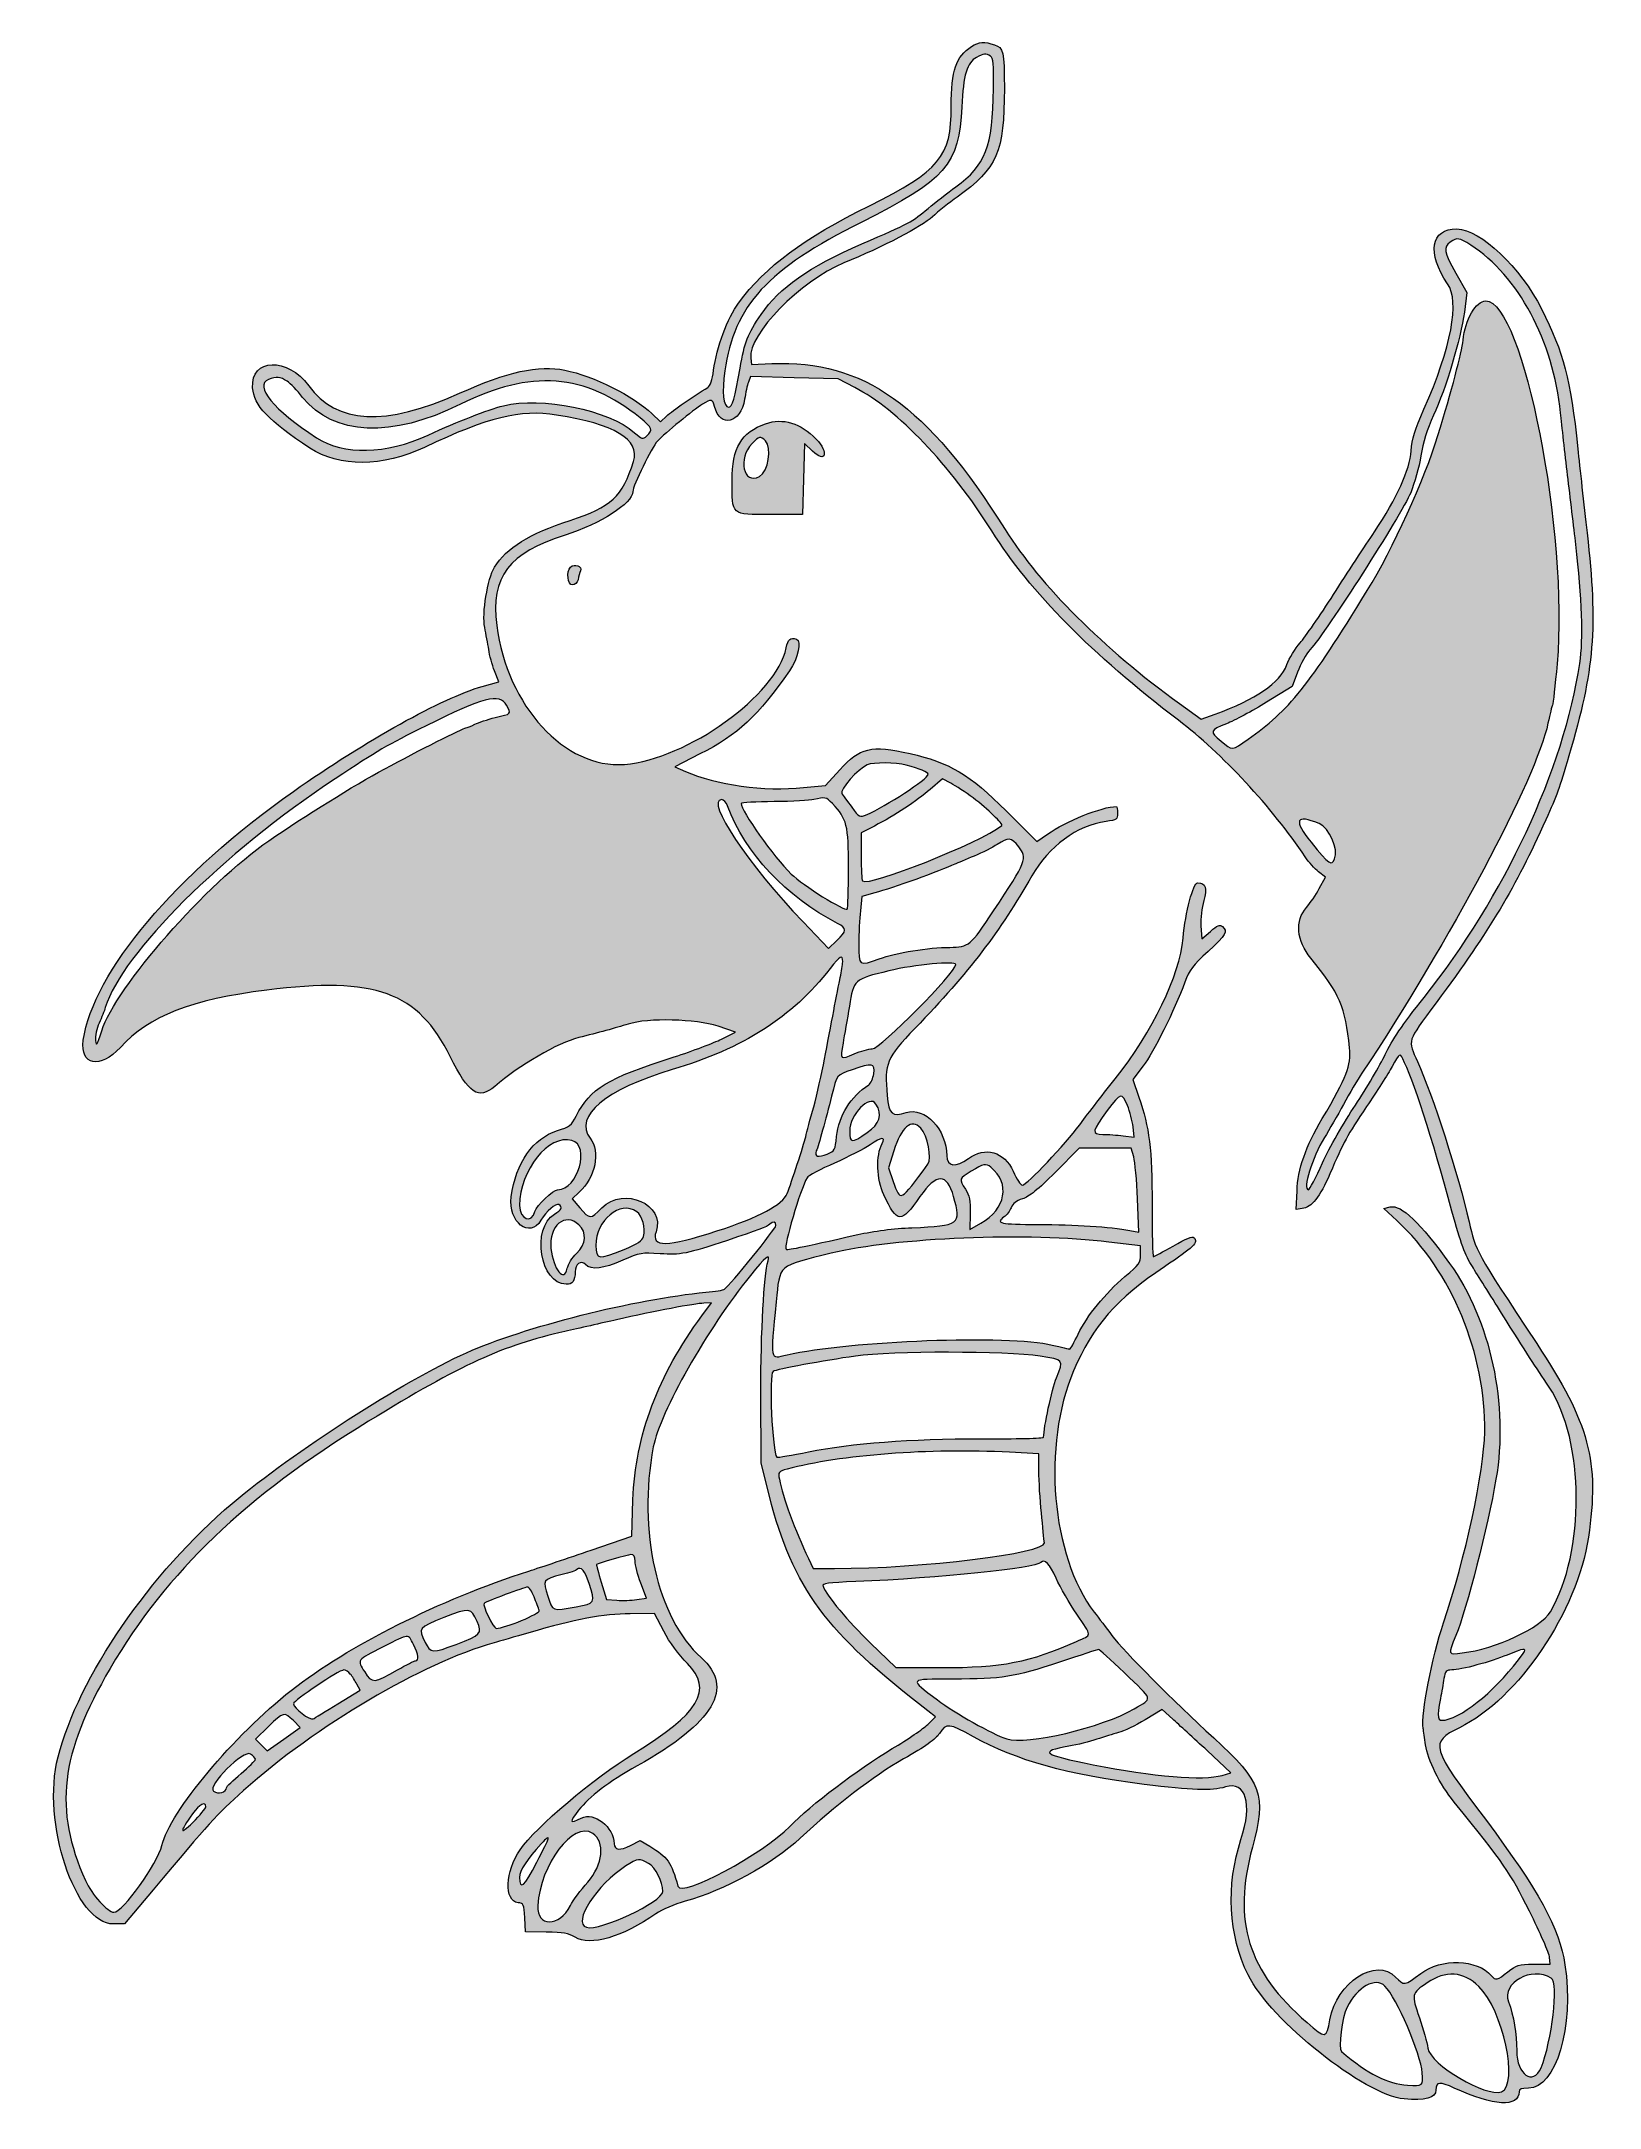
# Model space of a CAD drawing. Header units: millimetres. Extents: x 363 to 448, y 6 to 120.
import ezdxf

# ---------------------------------------------------------------- set-up
doc = ezdxf.new("R2010")
doc.units = ezdxf.units.MM
doc.header["$MEASUREMENT"] = 0
doc.layers.add('splitsvg', color=7, linetype='Continuous', lineweight=0)

msp = doc.modelspace()

# ---------------------------------------------------------------- hatches: boundary and pattern name
at = {"layer": 'splitsvg', "true_color": 0x1a2218, "transparency": 33554687}
h = msp.add_hatch(color=250, dxfattribs=at)
edge = h.paths.add_edge_path()
edge.add_spline(control_points=[(436.64, 12.96), (437.28, 12.32), (438.61, 9.24), (438.7, 8.19), (438.76, 7.47), (438.74, 7.46), (437.89, 7.51), (436.77, 7.59), (435.72, 8.12), (434.25, 9.36), (434.07, 9.51), (434.29, 11.26), (434.56, 11.8), (435.12, 12.9), (436.13, 13.47), (436.64, 12.96)], knot_values=[0, 0, 0, 0, 1, 1, 1, 2, 2, 2, 3, 3, 3, 4, 4, 4, 5, 5, 5, 5], degree=3, periodic=0)
edge.add_line((436.64, 12.96), (436.64, 12.96))
edge = h.paths.add_edge_path()
edge.add_spline(control_points=[(445.79, 13.39), (446.2, 13.14), (445.83, 9.91), (445.23, 8.47), (444.8, 7.45), (443.89, 8.08), (443.89, 9.4), (443.89, 10.34), (443.72, 11.34), (443.44, 12.09), (443.04, 13.13), (444.71, 14.06), (445.79, 13.39)], knot_values=[0, 0, 0, 0, 1, 1, 1, 2, 2, 2, 3, 3, 3, 4, 4, 4, 4], degree=3, periodic=0)
edge.add_line((445.79, 13.39), (445.79, 13.39))
edge = h.paths.add_edge_path()
edge.add_spline(control_points=[(441.81, 12.94), (443.13, 11.65), (444.02, 7.52), (443.05, 7.15), (442.21, 6.83), (439.15, 8.64), (439, 9.55), (438.96, 9.85), (438.75, 10.59), (438.54, 11.21), (438.09, 12.52), (438.09, 12.54), (438.97, 13.14), (439.98, 13.83), (440.97, 13.76), (441.81, 12.94)], knot_values=[0, 0, 0, 0, 1, 1, 1, 2, 2, 2, 3, 3, 3, 4, 4, 4, 5, 5, 5, 5], degree=3, periodic=0)
edge.add_line((441.81, 12.94), (441.81, 12.94))
edge = h.paths.add_edge_path()
edge.add_spline(control_points=[(396.16, 19.7), (396.54, 19.49), (396.94, 18.68), (396.94, 18.16), (396.93, 17.58), (393.47, 15.95), (392.74, 16.19), (391.95, 16.44), (393.3, 18.53), (394.91, 19.56), (395.58, 19.99), (395.66, 19.99), (396.16, 19.7)], knot_values=[0, 0, 0, 0, 1, 1, 1, 2, 2, 2, 3, 3, 3, 4, 4, 4, 4], degree=3, periodic=0)
edge.add_line((396.16, 19.7), (396.16, 19.7))
edge = h.paths.add_edge_path()
edge.add_spline(control_points=[(390.01, 19.76), (389.31, 18.4), (389.07, 18.2), (389.07, 18.93), (389.07, 19.32), (389.46, 19.92), (390.26, 20.78), (390.83, 21.39), (390.79, 21.24), (390.01, 19.76)], knot_values=[0, 0, 0, 0, 1, 1, 1, 2, 2, 2, 3, 3, 3, 3], degree=3, periodic=0)
edge.add_line((390.01, 19.76), (390.01, 19.76))
edge = h.paths.add_edge_path()
edge.add_spline(control_points=[(393.09, 21.35), (393.79, 20.91), (393.65, 19.61), (392.81, 18.67), (392.43, 18.24), (392, 17.66), (391.86, 17.38), (391.25, 16.19), (390, 16.19), (390.07, 17.38), (390.2, 19.65), (392.01, 22.04), (393.09, 21.35)], knot_values=[0, 0, 0, 0, 1, 1, 1, 2, 2, 2, 3, 3, 3, 4, 4, 4, 4], degree=3, periodic=0)
edge.add_line((393.09, 21.35), (393.09, 21.35))
edge = h.paths.add_edge_path()
edge.add_spline(control_points=[(371.81, 22.81), (371.81, 22.72), (371.49, 22.33), (371.1, 21.95), (370.36, 21.23), (370.36, 21.4), (371.09, 22.43), (371.46, 22.96), (371.81, 23.14), (371.81, 22.81)], knot_values=[0, 0, 0, 0, 1, 1, 1, 2, 2, 2, 3, 3, 3, 3], degree=3, periodic=0)
edge.add_line((371.81, 22.81), (371.81, 22.81))
edge = h.paths.add_edge_path()
edge.add_spline(control_points=[(374.54, 25.42), (374.54, 25.35), (374.18, 25), (373.75, 24.64), (373.31, 24.27), (372.95, 23.92), (372.95, 23.86), (372.95, 23.61), (372.49, 23.48), (372.24, 23.67), (371.87, 23.95), (373.89, 25.98), (374.28, 25.71), (374.42, 25.62), (374.54, 25.49), (374.54, 25.42)], knot_values=[0, 0, 0, 0, 1, 1, 1, 2, 2, 2, 3, 3, 3, 4, 4, 4, 5, 5, 5, 5], degree=3, periodic=0)
edge.add_line((374.54, 25.42), (374.54, 25.42))
edge = h.paths.add_edge_path()
edge.add_spline(control_points=[(376.63, 27.55), (376.63, 27.55), (377.01, 27.17), (377.01, 27.17), (377.01, 27.17), (376.1, 26.53), (376.1, 26.53), (376.1, 26.53), (375.18, 25.89), (375.18, 25.89), (375.18, 25.89), (374.86, 26.21), (374.86, 26.21), (374.86, 26.21), (374.54, 26.53), (374.54, 26.53), (374.54, 26.53), (375.26, 27.23), (375.26, 27.23), (376.09, 28.03), (376.12, 28.04), (376.63, 27.55)], knot_values=[0, 0, 0, 0, 1, 1, 1, 2, 2, 2, 3, 3, 3, 4, 4, 4, 5, 5, 5, 6, 6, 6, 7, 7, 7, 7], degree=3, periodic=0)
edge.add_line((376.63, 27.55), (376.63, 27.55))
edge = h.paths.add_edge_path()
edge.add_spline(control_points=[(426.87, 25.9), (426.87, 25.9), (428.18, 24.68), (428.18, 24.68), (428.18, 24.68), (427.69, 24.54), (427.69, 24.54), (426.69, 24.23), (423.87, 24.47), (420.6, 25.12), (417.8, 25.69), (417.59, 25.84), (419.27, 26.14), (419.73, 26.22), (420.41, 26.39), (420.8, 26.52), (421.18, 26.65), (421.72, 26.81), (422, 26.89), (422.28, 26.96), (422.93, 27.28), (423.46, 27.59), (423.46, 27.59), (424.4, 28.16), (424.4, 28.16), (424.4, 28.16), (424.98, 27.63), (424.98, 27.63), (425.29, 27.34), (426.15, 26.56), (426.87, 25.9)], knot_values=[0, 0, 0, 0, 1, 1, 1, 2, 2, 2, 3, 3, 3, 4, 4, 4, 5, 5, 5, 6, 6, 6, 7, 7, 7, 8, 8, 8, 9, 9, 9, 10, 10, 10, 10], degree=3, periodic=0)
edge.add_line((426.87, 25.9), (426.87, 25.9))
edge = h.paths.add_edge_path()
edge.add_spline(control_points=[(379.76, 30.11), (379.86, 29.99), (380.02, 29.74), (380.12, 29.55), (380.12, 29.55), (380.31, 29.22), (380.31, 29.22), (380.31, 29.22), (379.08, 28.47), (379.08, 28.47), (378.4, 28.06), (377.79, 27.69), (377.71, 27.64), (377.55, 27.54), (376.63, 28.24), (376.63, 28.47), (376.63, 28.65), (379.13, 30.33), (379.4, 30.33), (379.5, 30.33), (379.67, 30.23), (379.76, 30.11)], knot_values=[0, 0, 0, 0, 1, 1, 1, 2, 2, 2, 3, 3, 3, 4, 4, 4, 5, 5, 5, 6, 6, 6, 7, 7, 7, 7], degree=3, periodic=0)
edge.add_line((379.76, 30.11), (379.76, 30.11))
edge = h.paths.add_edge_path()
edge.add_spline(control_points=[(444.25, 31.24), (442.88, 29.35), (441.07, 27.81), (439.95, 27.58), (439.52, 27.5), (439.48, 27.68), (439.7, 28.77), (439.76, 29.11), (439.85, 29.59), (439.89, 29.86), (439.96, 30.27), (440.01, 30.33), (440.32, 30.33), (440.81, 30.33), (442.5, 30.79), (443.36, 31.15), (444.28, 31.54), (444.47, 31.56), (444.25, 31.24)], knot_values=[0, 0, 0, 0, 1, 1, 1, 2, 2, 2, 3, 3, 3, 4, 4, 4, 5, 5, 5, 6, 6, 6, 6], degree=3, periodic=0)
edge.add_line((444.25, 31.24), (444.25, 31.24))
edge = h.paths.add_edge_path()
edge.add_spline(control_points=[(422.3, 30.19), (423.95, 28.62), (423.9, 28.8), (422.86, 28.2), (421.11, 27.17), (416.94, 26.18), (415.85, 26.54), (415.05, 26.81), (413.01, 27.95), (412.04, 28.69), (410.46, 29.88), (410.41, 29.82), (412.88, 29.83), (415.63, 29.83), (416.23, 29.93), (418.76, 30.76), (419.92, 31.14), (420.88, 31.46), (420.9, 31.46), (420.93, 31.47), (421.56, 30.89), (422.3, 30.19)], knot_values=[0, 0, 0, 0, 1, 1, 1, 2, 2, 2, 3, 3, 3, 4, 4, 4, 5, 5, 5, 6, 6, 6, 7, 7, 7, 7], degree=3, periodic=0)
edge.add_line((422.3, 30.19), (422.3, 30.19))
edge = h.paths.add_edge_path()
edge.add_spline(control_points=[(383.23, 31.73), (383.51, 31.18), (383.56, 30.84), (383.35, 30.84), (383.28, 30.84), (382.83, 30.61), (382.36, 30.34), (381.08, 29.59), (380.95, 29.58), (380.55, 30.23), (380.12, 30.89), (380.09, 30.85), (381.56, 31.6), (383.05, 32.35), (382.92, 32.34), (383.23, 31.73)], knot_values=[0, 0, 0, 0, 1, 1, 1, 2, 2, 2, 3, 3, 3, 4, 4, 4, 5, 5, 5, 5], degree=3, periodic=0)
edge.add_line((383.23, 31.73), (383.23, 31.73))
edge = h.paths.add_edge_path()
edge.add_spline(control_points=[(386.73, 32.99), (387.02, 32.34), (386.95, 32.27), (385.58, 31.74), (384.28, 31.24), (384.18, 31.24), (383.87, 31.85), (383.47, 32.63), (383.5, 32.66), (384.91, 33.21), (386.34, 33.77), (386.38, 33.76), (386.73, 32.99)], knot_values=[0, 0, 0, 0, 1, 1, 1, 2, 2, 2, 3, 3, 3, 4, 4, 4, 4], degree=3, periodic=0)
edge.add_line((386.73, 32.99), (386.73, 32.99))
edge = h.paths.add_edge_path()
edge.add_spline(control_points=[(389.86, 34.36), (389.98, 34.06), (390.11, 33.73), (390.15, 33.61), (390.22, 33.43), (388.27, 32.62), (387.77, 32.62), (387.63, 32.62), (387.01, 33.9), (387.11, 33.99), (387.2, 34.09), (389.33, 34.88), (389.51, 34.89), (389.58, 34.9), (389.74, 34.66), (389.86, 34.36)], knot_values=[0, 0, 0, 0, 1, 1, 1, 2, 2, 2, 3, 3, 3, 4, 4, 4, 5, 5, 5, 5], degree=3, periodic=0)
edge.add_line((389.86, 34.36), (389.86, 34.36))
edge = h.paths.add_edge_path()
edge.add_spline(control_points=[(392.89, 35.09), (393.23, 34.02), (393.21, 33.99), (392.18, 33.81), (390.83, 33.57), (390.9, 33.54), (390.62, 34.39), (390.32, 35.27), (390.33, 35.3), (391.4, 35.58), (391.81, 35.68), (392.18, 35.8), (392.22, 35.85), (392.43, 36.06), (392.68, 35.78), (392.89, 35.09)], knot_values=[0, 0, 0, 0, 1, 1, 1, 2, 2, 2, 3, 3, 3, 4, 4, 4, 5, 5, 5, 5], degree=3, periodic=0)
edge.add_line((392.89, 35.09), (392.89, 35.09))
edge = h.paths.add_edge_path()
edge.add_spline(control_points=[(418.57, 35.37), (418.8, 34.87), (419.31, 33.98), (419.7, 33.4), (420.56, 32.13), (420.57, 32.29), (419.68, 31.9), (417.14, 30.76), (415.57, 30.46), (412.26, 30.46), (412.26, 30.46), (409.76, 30.46), (409.76, 30.46), (409.76, 30.46), (408.36, 31.81), (408.36, 31.81), (407.13, 33), (405.95, 34.4), (405.75, 34.94), (405.69, 35.08), (406.02, 35.13), (407.56, 35.19), (412.16, 35.38), (417.42, 35.92), (417.73, 36.24), (417.94, 36.45), (418.2, 36.18), (418.57, 35.37)], knot_values=[0, 0, 0, 0, 1, 1, 1, 2, 2, 2, 3, 3, 3, 4, 4, 4, 5, 5, 5, 6, 6, 6, 7, 7, 7, 8, 8, 8, 9, 9, 9, 9], degree=3, periodic=0)
edge.add_line((418.57, 35.37), (418.57, 35.37))
edge = h.paths.add_edge_path()
edge.add_spline(control_points=[(395.42, 36.31), (395.42, 36.11), (395.56, 35.57), (395.73, 35.11), (395.73, 35.11), (396.04, 34.28), (396.04, 34.28), (396.04, 34.28), (395.51, 34.2), (395.51, 34.2), (395.21, 34.16), (394.72, 34.14), (394.41, 34.16), (394.41, 34.16), (393.85, 34.2), (393.85, 34.2), (393.85, 34.2), (393.56, 35.15), (393.56, 35.15), (393.4, 35.67), (393.28, 36.11), (393.3, 36.12), (393.37, 36.19), (395.01, 36.66), (395.19, 36.67), (395.36, 36.67), (395.42, 36.58), (395.42, 36.31)], knot_values=[0, 0, 0, 0, 1, 1, 1, 2, 2, 2, 3, 3, 3, 4, 4, 4, 5, 5, 5, 6, 6, 6, 7, 7, 7, 8, 8, 8, 9, 9, 9, 9], degree=3, periodic=0)
edge.add_line((395.42, 36.31), (395.42, 36.31))
edge = h.paths.add_edge_path()
edge.add_spline(control_points=[(416.01, 42.3), (416.01, 42.3), (417.62, 42.22), (417.62, 42.22), (417.62, 42.22), (417.62, 41.26), (417.62, 41.26), (417.62, 40.73), (417.68, 39.69), (417.76, 38.96), (417.83, 38.23), (417.9, 37.49), (417.92, 37.32), (417.96, 36.74), (411.21, 35.91), (406.38, 35.91), (406.38, 35.91), (405.2, 35.91), (405.2, 35.91), (405.2, 35.91), (404.95, 36.45), (404.95, 36.45), (404.2, 38.02), (403.55, 39.81), (403.35, 40.82), (403.27, 41.21), (403.29, 41.24), (403.77, 41.37), (406.68, 42.15), (411.62, 42.53), (416.01, 42.3)], knot_values=[0, 0, 0, 0, 1, 1, 1, 2, 2, 2, 3, 3, 3, 4, 4, 4, 5, 5, 5, 6, 6, 6, 7, 7, 7, 8, 8, 8, 9, 9, 9, 10, 10, 10, 10], degree=3, periodic=0)
edge.add_line((416.01, 42.3), (416.01, 42.3))
edge = h.paths.add_edge_path()
edge.add_spline(control_points=[(417.69, 47.58), (418.99, 47.39), (418.99, 47.38), (418.59, 46.39), (418.33, 45.74), (417.88, 43.68), (417.88, 43.12), (417.88, 43.07), (416.35, 43.03), (414.48, 43.04), (410.49, 43.04), (407.36, 42.8), (404.96, 42.32), (404.03, 42.13), (403.25, 42), (403.21, 42.03), (402.96, 42.29), (402.76, 46.6), (403, 46.74), (403.19, 46.86), (405.8, 47.34), (407.53, 47.58), (409.56, 47.87), (415.78, 47.86), (417.69, 47.58)], knot_values=[0, 0, 0, 0, 1, 1, 1, 2, 2, 2, 3, 3, 3, 4, 4, 4, 5, 5, 5, 6, 6, 6, 7, 7, 7, 8, 8, 8, 8], degree=3, periodic=0)
edge.add_line((417.69, 47.58), (417.69, 47.58))
edge = h.paths.add_edge_path()
edge.add_spline(control_points=[(399.09, 49.8), (396.67, 46.53), (395.43, 43.22), (395.3, 39.69), (395.3, 39.69), (395.23, 37.68), (395.23, 37.68), (395.23, 37.68), (393, 36.92), (393, 36.92), (391.78, 36.5), (390.24, 35.98), (389.58, 35.77), (384.65, 34.18), (379.69, 31.69), (376.51, 29.21), (373.37, 26.76), (369.84, 22.53), (369.4, 20.69), (369.16, 19.68), (367.24, 17.01), (366.76, 17.01), (366.42, 17.01), (365.54, 17.99), (365.2, 18.76), (363.44, 22.66), (363.8, 25.73), (366.56, 30.42), (369.7, 35.76), (373.95, 39.83), (380.76, 44), (385.89, 47.14), (388.13, 48.17), (391.55, 48.93), (392.31, 49.11), (393.6, 49.4), (394.4, 49.58), (396.48, 50.05), (398.71, 50.48), (399.19, 50.49), (399.19, 50.49), (399.61, 50.51), (399.61, 50.51), (399.61, 50.51), (399.09, 49.8), (399.09, 49.8)], knot_values=[0, 0, 0, 0, 1, 1, 1, 2, 2, 2, 3, 3, 3, 4, 4, 4, 5, 5, 5, 6, 6, 6, 7, 7, 7, 8, 8, 8, 9, 9, 9, 10, 10, 10, 11, 11, 11, 12, 12, 12, 13, 13, 13, 14, 14, 14, 15, 15, 15, 15], degree=3, periodic=0)
edge.add_line((399.09, 49.8), (399.09, 49.8))
edge = h.paths.add_edge_path()
edge.add_spline(control_points=[(402.73, 52.82), (402.5, 52), (402.33, 48.96), (402.33, 45.56), (402.33, 45.56), (402.34, 41.69), (402.34, 41.69), (402.34, 41.69), (402.8, 39.89), (402.8, 39.89), (404.1, 34.83), (405.91, 32.38), (411.51, 28.09), (411.51, 28.09), (411.94, 27.76), (411.94, 27.76), (411.94, 27.76), (411.51, 27.34), (411.51, 27.34), (411.28, 27.11), (410.4, 26.51), (409.56, 26.01), (407.59, 24.82), (405.12, 22.95), (403.92, 21.72), (402.44, 20.21), (397.94, 17.81), (397.77, 18.44), (397.41, 19.77), (397.21, 20.05), (396.22, 20.64), (396.22, 20.64), (395.69, 20.95), (395.69, 20.95), (395.69, 20.95), (395.16, 20.69), (395.16, 20.69), (394.58, 20.39), (394.28, 20.42), (394.27, 20.78), (394.25, 21.7), (393.16, 22.55), (392.46, 22.19), (391.8, 21.86), (391.78, 21.93), (392.31, 22.62), (392.91, 23.39), (393.93, 24.16), (395.54, 25.06), (399.77, 27.44), (400.9, 29.36), (399.05, 31.01), (396.63, 33.18), (395.54, 37.99), (396.42, 42.59), (396.79, 44.51), (399.38, 49.08), (401.76, 52.02), (402.58, 53.03), (402.85, 53.25), (402.73, 52.82)], knot_values=[0, 0, 0, 0, 1, 1, 1, 2, 2, 2, 3, 3, 3, 4, 4, 4, 5, 5, 5, 6, 6, 6, 7, 7, 7, 8, 8, 8, 9, 9, 9, 10, 10, 10, 11, 11, 11, 12, 12, 12, 13, 13, 13, 14, 14, 14, 15, 15, 15, 16, 16, 16, 17, 17, 17, 18, 18, 18, 19, 19, 19, 20, 20, 20, 20], degree=3, periodic=0)
edge.add_line((402.73, 52.82), (402.73, 52.82))
edge = h.paths.add_edge_path()
edge.add_spline(control_points=[(421.46, 53.85), (421.46, 53.85), (423.21, 53.64), (423.21, 53.64), (423.21, 53.64), (423.21, 53.16), (423.21, 53.16), (423.21, 52.73), (423.13, 52.61), (422.35, 51.96), (421.25, 51.02), (420.27, 49.81), (419.78, 48.79), (419.56, 48.34), (419.36, 47.97), (419.32, 47.97), (419.29, 47.97), (418.85, 48.07), (418.35, 48.19), (415.98, 48.77), (407.21, 48.44), (403.77, 47.65), (402.8, 47.43), (402.85, 47.23), (403.17, 50.57), (403.38, 52.65), (403.23, 52.51), (406.2, 53.24), (409.69, 54.09), (417.08, 54.39), (421.46, 53.85)], knot_values=[0, 0, 0, 0, 1, 1, 1, 2, 2, 2, 3, 3, 3, 4, 4, 4, 5, 5, 5, 6, 6, 6, 7, 7, 7, 8, 8, 8, 9, 9, 9, 10, 10, 10, 10], degree=3, periodic=0)
edge.add_line((421.46, 53.85), (421.46, 53.85))
edge = h.paths.add_edge_path()
edge.add_spline(control_points=[(392.33, 54.8), (392.78, 54.38), (392.73, 53.74), (392.2, 53.23), (391.96, 53), (391.74, 52.63), (391.69, 52.41), (391.53, 51.6), (390.91, 52.35), (390.79, 53.5), (390.66, 54.74), (391.57, 55.51), (392.33, 54.8)], knot_values=[0, 0, 0, 0, 1, 1, 1, 2, 2, 2, 3, 3, 3, 4, 4, 4, 4], degree=3, periodic=0)
edge.add_line((392.33, 54.8), (392.33, 54.8))
edge = h.paths.add_edge_path()
edge.add_spline(control_points=[(395.51, 55.52), (395.81, 55.31), (396, 54.62), (395.88, 54.15), (395.82, 53.93), (395.57, 53.76), (394.82, 53.45), (393.41, 52.87), (393.26, 52.89), (393.26, 53.66), (393.26, 55.06), (394.59, 56.16), (395.51, 55.52)], knot_values=[0, 0, 0, 0, 1, 1, 1, 2, 2, 2, 3, 3, 3, 4, 4, 4, 4], degree=3, periodic=0)
edge.add_line((395.51, 55.52), (395.51, 55.52))
edge = h.paths.add_edge_path()
edge.add_spline(control_points=[(414.98, 57.96), (416.06, 57.09), (415.81, 55.67), (414.42, 54.89), (414.42, 54.89), (413.82, 54.55), (413.82, 54.55), (413.82, 54.55), (413.84, 55.43), (413.84, 55.43), (413.85, 56.14), (413.8, 56.41), (413.58, 56.76), (413.22, 57.34), (413.22, 57.31), (413.9, 57.74), (414.57, 58.17), (414.7, 58.19), (414.98, 57.96)], knot_values=[0, 0, 0, 0, 1, 1, 1, 2, 2, 2, 3, 3, 3, 4, 4, 4, 5, 5, 5, 6, 6, 6, 6], degree=3, periodic=0)
edge.add_line((414.98, 57.96), (414.98, 57.96))
edge = h.paths.add_edge_path()
edge.add_spline(control_points=[(422.83, 58.53), (422.91, 58.27), (423, 57.24), (423.04, 56.23), (423.04, 56.23), (423.12, 54.4), (423.12, 54.4), (423.12, 54.4), (422.62, 54.49), (422.62, 54.49), (421.52, 54.69), (419.6, 54.81), (417.59, 54.82), (415.48, 54.82), (415.21, 54.88), (415.71, 55.24), (415.85, 55.33), (416.02, 55.56), (416.09, 55.74), (416.18, 55.98), (416.37, 56.12), (416.72, 56.23), (417.08, 56.34), (417.57, 56.73), (418.53, 57.69), (418.53, 57.69), (419.84, 59.01), (419.84, 59.01), (419.84, 59.01), (421.26, 59.01), (421.26, 59.01), (421.26, 59.01), (422.69, 59.01), (422.69, 59.01), (422.69, 59.01), (422.83, 58.53), (422.83, 58.53)], knot_values=[0, 0, 0, 0, 1, 1, 1, 2, 2, 2, 3, 3, 3, 4, 4, 4, 5, 5, 5, 6, 6, 6, 7, 7, 7, 8, 8, 8, 9, 9, 9, 10, 10, 10, 11, 11, 11, 12, 12, 12, 12], degree=3, periodic=0)
edge.add_line((422.83, 58.53), (422.83, 58.53))
edge = h.paths.add_edge_path()
edge.add_spline(control_points=[(391.94, 59.44), (392.97, 59.17), (392.27, 56.73), (391.16, 56.73), (390.91, 56.73), (389.99, 55.85), (389.91, 55.54), (389.74, 54.84), (389.07, 55.1), (389.07, 55.86), (389.07, 57.8), (390.66, 59.79), (391.94, 59.44)], knot_values=[0, 0, 0, 0, 1, 1, 1, 2, 2, 2, 3, 3, 3, 4, 4, 4, 4], degree=3, periodic=0)
edge.add_line((391.94, 59.44), (391.94, 59.44))
edge = h.paths.add_edge_path()
edge.add_spline(control_points=[(409, 59.27), (408.65, 58.62), (408.69, 57.29), (409.09, 56.45), (409.85, 54.86), (410.03, 54.85), (411.08, 56.35), (411.99, 57.65), (412.57, 57.65), (412.93, 56.35), (413.36, 54.81), (413.28, 54.75), (410.64, 54.64), (409.64, 54.6), (408.55, 54.46), (407.66, 54.26), (404.4, 53.53), (403.77, 53.4), (403.72, 53.46), (403.57, 53.6), (404.5, 56.77), (404.87, 57.38), (404.94, 57.5), (405.62, 57.86), (406.38, 58.19), (407.14, 58.53), (408.02, 58.98), (408.35, 59.2), (408.97, 59.63), (409.2, 59.65), (409, 59.27)], knot_values=[0, 0, 0, 0, 1, 1, 1, 2, 2, 2, 3, 3, 3, 4, 4, 4, 5, 5, 5, 6, 6, 6, 7, 7, 7, 8, 8, 8, 9, 9, 9, 10, 10, 10, 10], degree=3, periodic=0)
edge.add_line((409, 59.27), (409, 59.27))
edge = h.paths.add_edge_path()
edge.add_spline(control_points=[(411.12, 60.12), (411.5, 59.7), (411.75, 58.46), (411.52, 58.14), (409.97, 56.03), (410.01, 56.05), (409.61, 57.18), (409.61, 57.18), (409.35, 57.93), (409.35, 57.93), (409.35, 57.93), (409.64, 58.86), (409.64, 58.86), (410.05, 60.18), (410.62, 60.66), (411.12, 60.12)], knot_values=[0, 0, 0, 0, 1, 1, 1, 2, 2, 2, 3, 3, 3, 4, 4, 4, 5, 5, 5, 5], degree=3, periodic=0)
edge.add_line((411.12, 60.12), (411.12, 60.12))
edge = h.paths.add_edge_path()
edge.add_spline(control_points=[(408.66, 61.44), (409.03, 60.85), (408.87, 60.34), (408.18, 59.87), (407.3, 59.26), (407.22, 59.27), (407.22, 59.95), (407.22, 60.86), (408.32, 61.99), (408.66, 61.44)], knot_values=[0, 0, 0, 0, 1, 1, 1, 2, 2, 2, 3, 3, 3, 3], degree=3, periodic=0)
edge.add_line((408.66, 61.44), (408.66, 61.44))
edge = h.paths.add_edge_path()
edge.add_spline(control_points=[(422.49, 61.35), (422.62, 61.03), (422.76, 60.51), (422.8, 60.19), (422.8, 60.19), (422.86, 59.61), (422.86, 59.61), (422.86, 59.61), (422.26, 59.69), (422.26, 59.69), (421.92, 59.73), (421.42, 59.77), (421.14, 59.77), (420.5, 59.77), (420.53, 59.93), (421.38, 61.08), (422.12, 62.08), (422.19, 62.1), (422.49, 61.35)], knot_values=[0, 0, 0, 0, 1, 1, 1, 2, 2, 2, 3, 3, 3, 4, 4, 4, 5, 5, 5, 6, 6, 6, 6], degree=3, periodic=0)
edge.add_line((422.49, 61.35), (422.49, 61.35))
edge = h.paths.add_edge_path()
edge.add_spline(control_points=[(408.54, 63.1), (408.5, 62.84), (408.37, 62.57), (408.27, 62.5), (407.26, 61.84), (406.62, 60.81), (406.5, 59.65), (406.42, 58.91), (406.4, 58.86), (405.98, 58.69), (405.49, 58.48), (405.25, 58.55), (405.38, 58.86), (405.5, 59.14), (405.91, 60.61), (406.22, 61.87), (406.52, 63.07), (406.48, 63.01), (407.35, 63.32), (408.45, 63.72), (408.64, 63.68), (408.54, 63.1)], knot_values=[0, 0, 0, 0, 1, 1, 1, 2, 2, 2, 3, 3, 3, 4, 4, 4, 5, 5, 5, 6, 6, 6, 7, 7, 7, 7], degree=3, periodic=0)
edge.add_line((408.54, 63.1), (408.54, 63.1))
edge = h.paths.add_edge_path()
edge.add_spline(control_points=[(413.05, 69.1), (413.05, 68.67), (408.89, 64.47), (408.46, 64.47), (408.26, 64.47), (407.81, 64.34), (407.46, 64.2), (406.69, 63.86), (406.68, 63.86), (406.85, 64.79), (406.93, 65.21), (407.08, 66.12), (407.2, 66.81), (407.44, 68.29), (407.44, 68.29), (409.37, 68.76), (410.79, 69.1), (413.05, 69.32), (413.05, 69.1)], knot_values=[0, 0, 0, 0, 1, 1, 1, 2, 2, 2, 3, 3, 3, 4, 4, 4, 5, 5, 5, 6, 6, 6, 6], degree=3, periodic=0)
edge.add_line((413.05, 69.1), (413.05, 69.1))
edge = h.paths.add_edge_path()
edge.add_spline(control_points=[(406.83, 69.26), (406.83, 69.1), (406.77, 68.71), (406.7, 68.4), (406.63, 68.09), (406.47, 67.26), (406.34, 66.56), (406.2, 65.86), (405.98, 64.66), (405.83, 63.9), (405.68, 63.13), (405.42, 61.96), (405.24, 61.29), (405.05, 60.63), (404.86, 59.89), (404.8, 59.64), (404.68, 59.15), (404.02, 57.15), (403.78, 56.52), (403.53, 55.9), (402.27, 55.23), (399.92, 54.46), (397.17, 53.57), (396.27, 53.55), (396.57, 54.42), (397.09, 55.92), (394.81, 56.93), (393.59, 55.73), (392.95, 55.09), (392.93, 55.1), (392.38, 55.73), (392.38, 55.73), (391.95, 56.23), (391.95, 56.23), (391.95, 56.23), (392.34, 56.59), (392.34, 56.59), (393.24, 57.41), (393.52, 58.81), (392.95, 59.56), (392.03, 60.77), (393.79, 62.24), (397.45, 63.33), (401.37, 64.49), (404.04, 66.2), (406.14, 68.88), (406.7, 69.6), (406.84, 69.68), (406.83, 69.26)], knot_values=[0, 0, 0, 0, 1, 1, 1, 2, 2, 2, 3, 3, 3, 4, 4, 4, 5, 5, 5, 6, 6, 6, 7, 7, 7, 8, 8, 8, 9, 9, 9, 10, 10, 10, 11, 11, 11, 12, 12, 12, 13, 13, 13, 14, 14, 14, 15, 15, 15, 16, 16, 16, 16], degree=3, periodic=0)
edge.add_line((406.83, 69.26), (406.83, 69.26))
edge = h.paths.add_edge_path()
edge.add_spline(control_points=[(416.51, 75.58), (417, 74.96), (416.94, 74.79), (415.13, 72.06), (413.86, 70.14), (413.76, 70.05), (412.72, 70.05), (411.57, 70.05), (409.75, 69.75), (408.84, 69.42), (407.71, 69.02), (407.72, 69), (407.72, 70.22), (407.72, 70.81), (407.76, 71.63), (407.81, 72.06), (407.81, 72.06), (407.89, 72.85), (407.89, 72.85), (407.89, 72.85), (408.6, 73.04), (408.6, 73.04), (409.55, 73.3), (412.18, 74.25), (412.99, 74.62), (413.13, 74.68), (413.61, 74.88), (414.06, 75.07), (414.51, 75.25), (415.08, 75.54), (415.33, 75.71), (415.93, 76.11), (416.1, 76.1), (416.51, 75.58)], knot_values=[0, 0, 0, 0, 1, 1, 1, 2, 2, 2, 3, 3, 3, 4, 4, 4, 5, 5, 5, 6, 6, 6, 7, 7, 7, 8, 8, 8, 9, 9, 9, 10, 10, 10, 11, 11, 11, 11], degree=3, periodic=0)
edge.add_line((416.51, 75.58), (416.51, 75.58))
edge = h.paths.add_edge_path()
edge.add_spline(control_points=[(433.02, 76.85), (433.59, 76.62), (434.11, 75.43), (433.88, 74.92), (433.7, 74.52), (433.62, 74.57), (432.58, 75.84), (431.6, 77.04), (431.75, 77.39), (433.02, 76.85)], knot_values=[0, 0, 0, 0, 1, 1, 1, 2, 2, 2, 3, 3, 3, 3], degree=3, periodic=0)
edge.add_line((433.02, 76.85), (433.02, 76.85))
edge = h.paths.add_edge_path()
edge.add_spline(control_points=[(400.5, 77.82), (401.47, 75.23), (403.71, 72.83), (406.55, 71.36), (407.07, 71.09), (407.07, 70.96), (406.51, 70.42), (406.51, 70.42), (406.05, 69.99), (406.05, 69.99), (406.05, 69.99), (404.65, 71.45), (404.65, 71.45), (401.64, 74.59), (399.26, 78.17), (400.18, 78.17), (400.28, 78.17), (400.43, 78.02), (400.5, 77.82)], knot_values=[0, 0, 0, 0, 1, 1, 1, 2, 2, 2, 3, 3, 3, 4, 4, 4, 5, 5, 5, 6, 6, 6, 6], degree=3, periodic=0)
edge.add_line((400.5, 77.82), (400.5, 77.82))
edge = h.paths.add_edge_path()
edge.add_spline(control_points=[(406.27, 77.95), (407.07, 77.1), (407.15, 76.78), (407.15, 74.41), (407.15, 73.21), (407.12, 72.19), (407.08, 72.15), (406.94, 72.02), (404.64, 73.46), (404, 74.08), (403.03, 75.04), (401.25, 77.54), (401.25, 77.96), (401.25, 78.01), (402.07, 78.05), (403.06, 78.06), (404.06, 78.07), (405.04, 78.12), (405.25, 78.17), (405.86, 78.33), (405.92, 78.32), (406.27, 77.95)], knot_values=[0, 0, 0, 0, 1, 1, 1, 2, 2, 2, 3, 3, 3, 4, 4, 4, 5, 5, 5, 6, 6, 6, 7, 7, 7, 7], degree=3, periodic=0)
edge.add_line((406.27, 77.95), (406.27, 77.95))
edge = h.paths.add_edge_path()
edge.add_spline(control_points=[(414.01, 78.26), (414.8, 77.66), (415.68, 76.81), (415.58, 76.74), (414.36, 75.79), (408.26, 73.37), (407.92, 73.7), (407.88, 73.74), (407.85, 74.35), (407.85, 75.06), (407.85, 75.06), (407.85, 76.34), (407.85, 76.34), (407.85, 76.34), (408.58, 76.72), (408.58, 76.72), (409.7, 77.3), (410.9, 78.09), (411.64, 78.73), (411.64, 78.73), (412.31, 79.31), (412.31, 79.31), (412.31, 79.31), (412.78, 79.07), (412.78, 79.07), (413.04, 78.94), (413.59, 78.57), (414.01, 78.26)], knot_values=[0, 0, 0, 0, 1, 1, 1, 2, 2, 2, 3, 3, 3, 4, 4, 4, 5, 5, 5, 6, 6, 6, 7, 7, 7, 8, 8, 8, 9, 9, 9, 9], degree=3, periodic=0)
edge.add_line((414.01, 78.26), (414.01, 78.26))
edge = h.paths.add_edge_path()
edge.add_spline(control_points=[(410.33, 80.07), (411.07, 79.87), (411.53, 79.68), (411.53, 79.56), (411.53, 79.32), (409.17, 77.77), (408.17, 77.36), (407.76, 77.18), (407.75, 77.18), (407.33, 77.76), (407.09, 78.08), (406.84, 78.42), (406.78, 78.51), (406.64, 78.69), (407.69, 79.88), (408.17, 80.08), (408.53, 80.23), (409.73, 80.22), (410.33, 80.07)], knot_values=[0, 0, 0, 0, 1, 1, 1, 2, 2, 2, 3, 3, 3, 4, 4, 4, 5, 5, 5, 6, 6, 6, 6], degree=3, periodic=0)
edge.add_line((410.33, 80.07), (410.33, 80.07))
edge = h.paths.add_edge_path()
edge.add_spline(control_points=[(388.35, 83.36), (388.62, 82.87), (388.64, 82.89), (387.72, 82.68), (387.31, 82.58), (386.81, 82.41), (386.6, 82.31), (386.39, 82.2), (386.17, 82.11), (386.12, 82.11), (385.97, 82.11), (383.49, 80.86), (381.65, 79.86), (379.93, 78.93), (377.29, 77.29), (375.28, 75.91), (371.86, 73.56), (366.86, 67.87), (366.09, 65.46), (365.83, 64.65), (365.79, 64.58), (365.75, 64.93), (365.73, 65.16), (365.82, 65.58), (365.95, 65.89), (366.09, 66.19), (366.24, 66.57), (366.29, 66.75), (367.21, 69.73), (372.74, 75.23), (378.92, 79.31), (381.31, 80.89), (381.73, 81.14), (383.93, 82.23), (387.08, 83.8), (387.96, 84.03), (388.35, 83.36)], knot_values=[0, 0, 0, 0, 1, 1, 1, 2, 2, 2, 3, 3, 3, 4, 4, 4, 5, 5, 5, 6, 6, 6, 7, 7, 7, 8, 8, 8, 9, 9, 9, 10, 10, 10, 11, 11, 11, 12, 12, 12, 12], degree=3, periodic=0)
edge.add_line((388.35, 83.36), (388.35, 83.36))
edge = h.paths.add_edge_path()
edge.add_spline(control_points=[(391.87, 90.95), (391.63, 90.7), (391.7, 89.97), (391.97, 89.97), (392.12, 89.97), (392.24, 90.09), (392.28, 90.26), (392.31, 90.42), (392.38, 90.64), (392.42, 90.75), (392.53, 91), (392.08, 91.16), (391.87, 90.95)], knot_values=[0, 0, 0, 0, 1, 1, 1, 2, 2, 2, 3, 3, 3, 4, 4, 4, 4], degree=3, periodic=0)
edge.add_line((391.87, 90.95), (391.87, 90.95))
edge = h.paths.add_edge_path()
edge.add_spline(control_points=[(402.58, 97.9), (402.96, 97.52), (402.74, 96.19), (402.25, 95.93), (401.37, 95.46), (401.05, 96.91), (401.85, 97.74), (402.24, 98.15), (402.31, 98.17), (402.58, 97.9)], knot_values=[0, 0, 0, 0, 1, 1, 1, 2, 2, 2, 3, 3, 3, 3], degree=3, periodic=0)
edge.add_line((402.58, 97.9), (402.58, 97.9))
edge = h.paths.add_edge_path()
edge.add_spline(control_points=[(402.59, 98.83), (401.25, 98.36), (400.75, 97.51), (400.75, 95.71), (400.75, 93.78), (400.68, 93.84), (402.86, 93.84), (402.86, 93.84), (404.62, 93.84), (404.62, 93.84), (404.62, 93.84), (404.68, 95.79), (404.68, 95.79), (404.68, 95.79), (404.74, 97.74), (404.74, 97.74), (404.74, 97.74), (405.18, 97.32), (405.18, 97.32), (405.9, 96.63), (406.08, 97.25), (405.37, 97.99), (404.52, 98.87), (403.54, 99.17), (402.59, 98.83)], knot_values=[0, 0, 0, 0, 1, 1, 1, 2, 2, 2, 3, 3, 3, 4, 4, 4, 5, 5, 5, 6, 6, 6, 7, 7, 7, 8, 8, 8, 8], degree=3, periodic=0)
edge.add_line((402.59, 98.83), (402.59, 98.83))
edge = h.paths.add_edge_path()
edge.add_spline(control_points=[(407.5, 100.82), (409.84, 99.61), (412.76, 96.56), (415.03, 92.94), (417.16, 89.56), (420.53, 86.15), (425.3, 82.53), (427.66, 80.74), (430.46, 77.72), (432.26, 75.03), (432.46, 74.73), (432.79, 74.36), (432.99, 74.2), (432.99, 74.2), (433.37, 73.91), (433.37, 73.91), (433.37, 73.91), (433.03, 73.28), (433.03, 73.28), (432.85, 72.94), (432.54, 72.47), (432.33, 72.24), (431.69, 71.51), (431.78, 70.41), (432.57, 69.45), (434.16, 67.51), (434.48, 66.78), (434.7, 64.52), (434.79, 63.53), (434.57, 62.95), (433.2, 60.64), (432.29, 59.11), (431.85, 57.86), (431.81, 56.66), (431.81, 56.66), (431.77, 55.65), (431.77, 55.65), (431.77, 55.65), (432.09, 55.69), (432.09, 55.69), (432.62, 55.76), (433.07, 56.32), (433.62, 57.6), (434.38, 59.37), (434.55, 59.68), (435.64, 61.3), (436.18, 62.1), (436.81, 63.09), (437.04, 63.5), (437.46, 64.24), (437.46, 64.24), (437.62, 63.93), (438.17, 62.89), (439.23, 59.61), (440.33, 55.55), (440.82, 53.77), (441.06, 53.12), (441.45, 52.5), (441.72, 52.07), (442.45, 50.91), (443.06, 49.94), (444.44, 47.74), (444.91, 47.01), (445.67, 45.88), (447.64, 42.93), (447.67, 36.82), (445.74, 33.53), (445.21, 32.64), (442.73, 31.48), (440.9, 31.27), (440.09, 31.17), (440.1, 31.14), (440.55, 32.23), (441.14, 33.68), (442.31, 38.23), (442.75, 40.81), (443.45, 44.89), (442.45, 49.55), (440.2, 52.68), (438.61, 54.9), (437.53, 55.93), (436.94, 55.78), (436.94, 55.78), (436.59, 55.69), (436.59, 55.69), (436.59, 55.69), (437.3, 55.03), (437.3, 55.03), (440.31, 52.26), (442.2, 47.7), (442.13, 43.4), (442.09, 41.22), (441.07, 36.47), (439.87, 32.93), (439.22, 31.01), (438.63, 27.93), (438.75, 27.12), (438.77, 26.97), (438.83, 26.56), (438.88, 26.22), (438.99, 25.39), (439.66, 24.05), (440.45, 23.07), (443.23, 19.64), (443.5, 19.24), (444.59, 17.07), (445.18, 15.88), (445.68, 14.75), (445.7, 14.54), (445.7, 14.54), (445.73, 14.17), (445.73, 14.17), (445.73, 14.17), (444.82, 14.16), (444.82, 14.16), (444, 14.15), (443.87, 14.11), (443.4, 13.74), (442.82, 13.27), (442.72, 13.25), (442.49, 13.53), (441.73, 14.44), (439.74, 14.5), (438.61, 13.65), (437.72, 12.97), (437.69, 12.97), (437.23, 13.45), (436.16, 14.57), (433.99, 13.16), (433.62, 11.11), (433.43, 10.06), (433.39, 10.05), (432.36, 10.95), (429.1, 13.78), (428.25, 16.49), (429.36, 20.59), (430.14, 23.45), (429.88, 24.19), (427.23, 26.6), (424.99, 28.65), (422.33, 31.32), (421.63, 32.23), (421.34, 32.62), (420.9, 33.19), (420.66, 33.5), (418.3, 36.6), (417.78, 42.68), (419.53, 46.78), (420.57, 49.22), (421.91, 50.76), (424.52, 52.49), (426.14, 53.57), (426.4, 53.83), (426.15, 54.09), (426.06, 54.18), (425.72, 54.05), (425, 53.63), (424.44, 53.31), (423.95, 53.05), (423.91, 53.05), (423.87, 53.05), (423.84, 54.32), (423.84, 55.89), (423.84, 58.99), (423.7, 60.13), (423.12, 61.81), (423.12, 61.81), (422.78, 62.78), (422.78, 62.78), (422.78, 62.78), (423.35, 63.53), (423.35, 63.53), (423.92, 64.27), (425.06, 66.56), (425.64, 68.13), (425.89, 68.81), (426.08, 69.06), (426.92, 69.83), (427.93, 70.75), (428.03, 70.92), (427.71, 71.19), (427.56, 71.32), (427.44, 71.27), (427.05, 70.93), (427.05, 70.93), (426.57, 70.51), (426.57, 70.51), (426.57, 70.51), (426.53, 71.23), (426.53, 71.23), (426.51, 71.63), (426.58, 72.24), (426.69, 72.62), (426.89, 73.29), (426.78, 73.6), (426.35, 73.6), (426.1, 73.6), (425.68, 71.99), (425.55, 70.56), (425.35, 68.48), (423.88, 65.44), (421.81, 62.82), (421.06, 61.88), (420.18, 60.73), (419.85, 60.28), (419.1, 59.26), (416.94, 56.98), (416.71, 56.98), (416.62, 56.98), (416.39, 57.32), (416.2, 57.74), (415.73, 58.82), (414.65, 59.13), (413.74, 58.44), (413.07, 57.93), (412.55, 58), (412.55, 58.6), (412.55, 60.03), (411.34, 61.31), (410.32, 60.97), (409.55, 60.71), (409.38, 60.86), (409.28, 61.9), (409.12, 63.69), (409.23, 63.95), (410.81, 65.6), (413.79, 68.7), (415.49, 70.92), (417.23, 73.98), (418.16, 75.61), (419.71, 76.75), (421.31, 76.97), (421.9, 77.05), (421.94, 77.08), (421.94, 77.42), (421.94, 77.63), (421.91, 77.79), (421.88, 77.79), (421.09, 77.79), (419.08, 76.98), (418.09, 76.27), (418.09, 76.27), (417.51, 75.86), (417.51, 75.86), (417.51, 75.86), (415.82, 77.55), (415.82, 77.55), (413.83, 79.54), (412.67, 80.23), (410.54, 80.7), (408.38, 81.18), (407.79, 81.04), (406.67, 79.81), (406.67, 79.81), (405.88, 78.95), (405.88, 78.95), (405.88, 78.95), (404.68, 78.83), (404.68, 78.83), (402.53, 78.61), (399.84, 78.98), (398.19, 79.72), (398.19, 79.72), (397.6, 79.98), (397.6, 79.98), (397.6, 79.98), (398.98, 80.68), (398.98, 80.68), (401.07, 81.73), (402.18, 82.77), (403.91, 85.25), (404.38, 85.93), (404.59, 86.9), (404.29, 86.99), (403.95, 87.1), (403.82, 86.99), (403.73, 86.51), (403.19, 83.91), (398.29, 80.39), (394.83, 80.11), (391.55, 79.85), (388.38, 83.31), (387.81, 87.75), (387.47, 90.43), (388.47, 91.74), (391.58, 92.71), (393.52, 93.32), (395.28, 94.45), (395.29, 95.1), (395.3, 95.42), (396.33, 97.54), (396.65, 97.88), (397.06, 98.31), (398.62, 99.59), (399.12, 99.91), (399.59, 100.2), (399.69, 100.18), (399.79, 99.78), (400.09, 98.57), (401.24, 98.85), (401.44, 100.18), (401.49, 100.52), (401.58, 100.94), (401.65, 101.12), (401.65, 101.12), (401.77, 101.43), (401.77, 101.43), (401.77, 101.43), (404.17, 101.36), (404.17, 101.36), (404.17, 101.36), (406.58, 101.3), (406.58, 101.3), (406.58, 101.3), (407.5, 100.82), (407.5, 100.82)], knot_values=[0, 0, 0, 0, 1, 1, 1, 2, 2, 2, 3, 3, 3, 4, 4, 4, 5, 5, 5, 6, 6, 6, 7, 7, 7, 8, 8, 8, 9, 9, 9, 10, 10, 10, 11, 11, 11, 12, 12, 12, 13, 13, 13, 14, 14, 14, 15, 15, 15, 16, 16, 16, 17, 17, 17, 18, 18, 18, 19, 19, 19, 20, 20, 20, 21, 21, 21, 22, 22, 22, 23, 23, 23, 24, 24, 24, 25, 25, 25, 26, 26, 26, 27, 27, 27, 28, 28, 28, 29, 29, 29, 30, 30, 30, 31, 31, 31, 32, 32, 32, 33, 33, 33, 34, 34, 34, 35, 35, 35, 36, 36, 36, 37, 37, 37, 38, 38, 38, 39, 39, 39, 40, 40, 40, 41, 41, 41, 42, 42, 42, 43, 43, 43, 44, 44, 44, 45, 45, 45, 46, 46, 46, 47, 47, 47, 48, 48, 48, 49, 49, 49, 50, 50, 50, 51, 51, 51, 52, 52, 52, 53, 53, 53, 54, 54, 54, 55, 55, 55, 56, 56, 56, 57, 57, 57, 58, 58, 58, 59, 59, 59, 60, 60, 60, 61, 61, 61, 62, 62, 62, 63, 63, 63, 64, 64, 64, 65, 65, 65, 66, 66, 66, 67, 67, 67, 68, 68, 68, 69, 69, 69, 70, 70, 70, 71, 71, 71, 72, 72, 72, 73, 73, 73, 74, 74, 74, 75, 75, 75, 76, 76, 76, 77, 77, 77, 78, 78, 78, 79, 79, 79, 80, 80, 80, 81, 81, 81, 82, 82, 82, 83, 83, 83, 84, 84, 84, 85, 85, 85, 86, 86, 86, 87, 87, 87, 88, 88, 88, 89, 89, 89, 90, 90, 90, 91, 91, 91, 92, 92, 92, 93, 93, 93, 94, 94, 94, 95, 95, 95, 96, 96, 96, 97, 97, 97, 98, 98, 98, 99, 99, 99, 100, 100, 100, 101, 101, 101, 102, 102, 102, 103, 103, 103, 104, 104, 104, 105, 105, 105, 105], degree=3, periodic=0)
edge.add_line((407.5, 100.82), (407.5, 100.82))
edge = h.paths.add_edge_path()
edge.add_spline(control_points=[(376.28, 101.17), (376.46, 101.05), (376.85, 100.65), (377.14, 100.28), (378.83, 98.16), (382.04, 98.02), (385.81, 99.9), (389.67, 101.82), (392.68, 101.6), (395.7, 99.15), (396.37, 98.61), (396.41, 98.49), (396.06, 98.17), (395.83, 97.96), (395.8, 97.97), (395.39, 98.34), (393.96, 99.59), (390.26, 100.35), (388.18, 99.82), (387.29, 99.59), (385.7, 98.97), (384.04, 98.21), (381.7, 97.14), (379.41, 97.09), (377.9, 98.06), (375.56, 99.59), (374.44, 100.93), (375.26, 101.26), (375.7, 101.44), (375.9, 101.42), (376.28, 101.17)], knot_values=[0, 0, 0, 0, 1, 1, 1, 2, 2, 2, 3, 3, 3, 4, 4, 4, 5, 5, 5, 6, 6, 6, 7, 7, 7, 8, 8, 8, 9, 9, 9, 10, 10, 10, 10], degree=3, periodic=0)
edge.add_line((376.28, 101.17), (376.28, 101.17))
edge = h.paths.add_edge_path()
edge.add_spline(control_points=[(441.36, 108.65), (443.98, 106.96), (445.89, 103.4), (446.3, 99.43), (446.37, 98.73), (446.55, 97.19), (446.69, 96), (446.83, 94.81), (447.03, 93.1), (447.14, 92.19), (447.49, 89.25), (447.56, 87), (447.36, 85.66), (446.48, 79.84), (443.21, 72.83), (438.8, 67.3), (437.59, 65.79), (437.03, 64.96), (436.66, 64.16), (436.38, 63.56), (435.64, 62.31), (435.02, 61.38), (434.39, 60.44), (433.59, 59.04), (433.22, 58.21), (432.85, 57.39), (432.5, 56.73), (432.44, 56.73), (432.1, 56.73), (432.64, 58.5), (433.32, 59.6), (433.57, 60.01), (434.04, 60.83), (434.37, 61.42), (434.69, 62.01), (435.14, 62.79), (435.38, 63.13), (440.24, 70.44), (444.96, 79.31), (445.61, 82.37), (445.71, 82.87), (445.82, 83.32), (445.86, 83.37), (445.89, 83.42), (446, 84.45), (446.11, 85.64), (446.76, 92.74), (444.23, 105.58), (442.19, 105.58), (441.65, 105.58), (441.05, 104.55), (440.94, 103.42), (440.86, 102.74), (440.31, 100.61), (439.56, 98.19), (438.83, 95.79), (437.07, 91.92), (435.67, 89.66), (432.47, 84.44), (431.37, 83.06), (429.12, 81.49), (428.22, 80.86), (428.26, 80.86), (427.64, 81.38), (426.99, 81.92), (427.01, 81.99), (427.94, 82.34), (428.37, 82.51), (429.36, 83.04), (430.14, 83.52), (430.14, 83.52), (431.55, 84.39), (431.55, 84.39), (431.55, 84.39), (431.84, 85.18), (431.84, 85.18), (432, 85.62), (432.31, 86.18), (432.54, 86.42), (433.4, 87.36), (437.54, 93.81), (438.06, 95.04), (438.27, 95.55), (438.53, 96.46), (438.62, 97.06), (438.74, 97.83), (438.95, 98.5), (439.32, 99.3), (439.99, 100.73), (440.82, 103.52), (441.01, 104.96), (441.01, 104.96), (441.15, 106.05), (441.15, 106.05), (441.15, 106.05), (440.55, 107.1), (440.55, 107.1), (439.88, 108.29), (439.84, 108.53), (440.24, 108.81), (440.62, 109.08), (440.71, 109.06), (441.36, 108.65)], knot_values=[0, 0, 0, 0, 1, 1, 1, 2, 2, 2, 3, 3, 3, 4, 4, 4, 5, 5, 5, 6, 6, 6, 7, 7, 7, 8, 8, 8, 9, 9, 9, 10, 10, 10, 11, 11, 11, 12, 12, 12, 13, 13, 13, 14, 14, 14, 15, 15, 15, 16, 16, 16, 17, 17, 17, 18, 18, 18, 19, 19, 19, 20, 20, 20, 21, 21, 21, 22, 22, 22, 23, 23, 23, 24, 24, 24, 25, 25, 25, 26, 26, 26, 27, 27, 27, 28, 28, 28, 29, 29, 29, 30, 30, 30, 31, 31, 31, 32, 32, 32, 33, 33, 33, 34, 34, 34, 34], degree=3, periodic=0)
edge.add_line((441.36, 108.65), (441.36, 108.65))
edge = h.paths.add_edge_path()
edge.add_spline(control_points=[(414.96, 119.03), (415.11, 118.94), (415.14, 118.61), (415.12, 117.26), (415.07, 114.02), (414.7, 113.05), (413.05, 111.85), (412.6, 111.52), (411.92, 110.99), (411.53, 110.67), (410.65, 109.93), (410.52, 109.86), (407.89, 108.72), (404.94, 107.43), (403.37, 106.33), (402.35, 104.84), (401.6, 103.75), (401.44, 103.34), (401.19, 101.89), (400.9, 100.22), (400.76, 99.74), (400.56, 99.74), (400.27, 99.74), (400.18, 100.59), (400.35, 101.73), (400.87, 105.34), (402.68, 107.32), (407.85, 109.9), (412.49, 112.22), (413.25, 113.09), (413.38, 116.24), (413.46, 118), (413.66, 118.69), (414.19, 118.97), (414.58, 119.18), (414.71, 119.2), (414.96, 119.03)], knot_values=[0, 0, 0, 0, 1, 1, 1, 2, 2, 2, 3, 3, 3, 4, 4, 4, 5, 5, 5, 6, 6, 6, 7, 7, 7, 8, 8, 8, 9, 9, 9, 10, 10, 10, 11, 11, 11, 12, 12, 12, 12], degree=3, periodic=0)
edge.add_line((414.96, 119.03), (414.96, 119.03))
edge = h.paths.add_edge_path()
edge.add_spline(control_points=[(413.92, 119.57), (413.04, 118.99), (412.8, 118.28), (412.8, 116.26), (412.8, 113.5), (412.16, 112.73), (408.3, 110.81), (404.66, 109.01), (402.62, 107.5), (401.1, 105.46), (400.51, 104.66), (399.9, 103.02), (399.73, 101.77), (399.66, 101.23), (399.55, 100.91), (399.41, 100.82), (398.65, 100.37), (397.46, 99.54), (397.16, 99.26), (397.16, 99.26), (396.81, 98.93), (396.81, 98.93), (396.81, 98.93), (396.33, 99.39), (396.33, 99.39), (395.32, 100.36), (393.14, 101.45), (391.55, 101.78), (390.13, 102.07), (388.38, 101.69), (385.77, 100.51), (381.66, 98.67), (379.02, 98.8), (377.47, 100.92), (376.32, 102.51), (374.28, 102.44), (374.39, 100.81), (374.45, 99.84), (375.25, 99), (377.54, 97.49), (379.15, 96.43), (381.54, 96.45), (383.83, 97.53), (387.37, 99.2), (389.08, 99.62), (391.1, 99.31), (394.28, 98.82), (395.71, 97.96), (395.33, 96.76), (394.72, 94.83), (394.1, 94.24), (391.85, 93.52), (389.59, 92.78), (388.35, 92.02), (387.69, 90.94), (387.3, 90.31), (386.99, 88.4), (387.15, 87.63), (387.22, 87.28), (387.32, 86.73), (387.37, 86.42), (387.41, 86.11), (387.56, 85.58), (387.69, 85.25), (387.69, 85.25), (387.92, 84.65), (387.92, 84.65), (387.92, 84.65), (387.01, 84.39), (387.01, 84.39), (384.82, 83.76), (380.63, 81.44), (376.63, 78.62), (370.16, 74.07), (365.61, 68.68), (365.08, 64.94), (364.89, 63.55), (366, 63.34), (367.12, 64.55), (368.7, 66.28), (371, 67.18), (375.17, 67.7), (381.12, 68.46), (383.5, 67.59), (385.25, 64.05), (386.26, 62.01), (386.81, 61.64), (387.7, 62.41), (389.05, 63.57), (391.17, 64.8), (392.32, 65.09), (393.36, 65.35), (394.36, 65.62), (395.03, 65.83), (396.15, 66.18), (398.74, 66.12), (399.98, 65.71), (399.98, 65.71), (400.94, 65.39), (400.94, 65.39), (400.94, 65.39), (400.17, 65.01), (400.17, 65.01), (399.76, 64.8), (398.58, 64.36), (397.57, 64.03), (393.83, 62.83), (392.97, 62.31), (392.18, 60.78), (391.92, 60.27), (391.81, 60.18), (391.16, 59.98), (389.78, 59.54), (388.87, 58.23), (388.61, 56.33), (388.43, 54.95), (389.62, 54.01), (390.24, 55.05), (390.53, 55.54), (391.06, 56.01), (391.22, 55.91), (391.44, 55.77), (391.38, 55.61), (390.99, 55.39), (389.7, 54.62), (390.2, 51.54), (391.63, 51.53), (391.98, 51.52), (392.12, 51.72), (392.12, 52.22), (392.12, 52.65), (392.44, 52.87), (392.69, 52.61), (393.01, 52.3), (393.67, 52.37), (394.74, 52.85), (395.68, 53.26), (395.79, 53.28), (396.79, 53.21), (397.9, 53.13), (398.27, 53.2), (400.49, 53.94), (402.13, 54.49), (402.7, 54.7), (402.83, 54.83), (403.01, 55.01), (403.16, 54.97), (403.16, 54.76), (403.16, 54.59), (400.63, 51.46), (400.33, 51.26), (400.27, 51.21), (399.81, 51.14), (399.31, 51.09), (395.45, 50.74), (389.27, 49.18), (386.15, 47.77), (382.61, 46.17), (376.63, 42.32), (373.27, 39.49), (368.75, 35.67), (364.81, 29.93), (363.69, 25.55), (362.77, 21.97), (364.63, 16.37), (366.74, 16.37), (366.74, 16.37), (367.35, 16.37), (367.35, 16.37), (367.35, 16.37), (368.92, 18.24), (368.92, 18.24), (372.03, 21.96), (372.38, 22.35), (373.89, 23.7), (377.87, 27.27), (383.67, 30.69), (387.67, 31.83), (387.92, 31.89), (388.8, 32.15), (389.64, 32.4), (392.07, 33.11), (393.68, 33.41), (395.15, 33.42), (395.15, 33.42), (396.48, 33.44), (396.48, 33.44), (396.48, 33.44), (396.99, 32.46), (396.99, 32.46), (397.31, 31.85), (397.81, 31.18), (398.3, 30.68), (399.72, 29.25), (398.94, 27.93), (395.35, 25.74), (393.13, 24.38), (389.95, 21.69), (389.1, 20.45), (388.28, 19.25), (388.21, 17.63), (388.98, 17.54), (389.29, 17.5), (389.31, 17.46), (389.35, 16.71), (389.35, 16.71), (389.39, 15.93), (389.39, 15.93), (389.39, 15.93), (390.53, 15.92), (390.53, 15.92), (391.49, 15.92), (391.74, 15.87), (392.12, 15.64), (392.93, 15.13), (394.75, 15.66), (396.56, 16.93), (396.89, 17.17), (397.57, 17.45), (398.17, 17.62), (400.29, 18.19), (402.98, 19.67), (404.49, 21.08), (406.41, 22.88), (408.51, 24.49), (410.17, 25.44), (411.37, 26.12), (411.94, 26.52), (412.15, 26.84), (412.54, 27.42), (412.68, 27.41), (414.02, 26.66), (416.34, 25.37), (419.22, 24.56), (423.4, 24.04), (426.05, 23.71), (427.11, 23.68), (427.87, 23.9), (429, 24.24), (429.38, 22.98), (428.73, 21.02), (427.9, 18.5), (428.04, 15.75), (429.12, 13.57), (430.37, 11.05), (435.51, 6.97), (437.7, 6.75), (438.84, 6.64), (439.45, 6.81), (439.45, 7.24), (439.45, 7.7), (439.66, 7.72), (440.46, 7.35), (442.62, 6.35), (444.02, 6.27), (444.02, 7.15), (444.02, 7.3), (444.15, 7.34), (444.53, 7.34), (446.04, 7.32), (447.06, 10.75), (446.54, 14.13), (446.25, 16.1), (445.06, 18.28), (442.22, 22.05), (439.14, 26.15), (439.08, 26.34), (440.74, 27.16), (444, 28.76), (447.22, 33.53), (447.83, 37.63), (448.45, 41.8), (447.9, 43.86), (444.99, 48.27), (441.58, 53.44), (441.64, 53.33), (441.27, 54.97), (440.7, 57.48), (439.26, 61.95), (438.44, 63.77), (437.89, 64.98), (437.83, 64.81), (439.46, 67), (442.48, 71.1), (443.8, 73.3), (445.49, 77.06), (446.1, 78.41), (446.23, 78.76), (446.76, 80.58), (448.17, 85.33), (448.35, 87.6), (447.76, 92.83), (447.59, 94.36), (447.35, 96.45), (447.25, 97.46), (446.83, 101.39), (446.5, 102.67), (445.25, 105.14), (444.12, 107.41), (441.88, 109.52), (440.6, 109.54), (439.16, 109.56), (438.93, 108.21), (440.09, 106.52), (440.77, 105.54), (440.3, 103.04), (438.79, 99.63), (438.3, 98.51), (438.13, 97.98), (438.09, 97.34), (438.01, 96.29), (437.31, 94.75), (436.07, 92.89), (435.58, 92.16), (434.57, 90.61), (433.82, 89.45), (433.08, 88.29), (432.25, 87.09), (431.98, 86.79), (431.71, 86.48), (431.38, 85.94), (431.25, 85.59), (430.88, 84.59), (429.53, 83.66), (427.31, 82.87), (427.31, 82.87), (426.54, 82.59), (426.54, 82.59), (426.54, 82.59), (425.35, 83.45), (425.35, 83.45), (421.18, 86.46), (417.71, 89.93), (415.76, 93.02), (411.47, 99.86), (407.98, 102.34), (402.94, 102.14), (402.94, 102.14), (401.82, 102.09), (401.82, 102.09), (401.82, 102.09), (401.78, 102.44), (401.78, 102.44), (401.63, 103.75), (404.49, 106.67), (406.9, 107.67), (409.04, 108.55), (411.19, 109.67), (411.76, 110.2), (412.09, 110.5), (412.7, 110.99), (413.12, 111.29), (415.34, 112.88), (415.72, 113.75), (415.72, 117.26), (415.72, 119.32), (415.68, 119.49), (415.18, 119.66), (414.63, 119.85), (414.31, 119.83), (413.92, 119.57)], knot_values=[0, 0, 0, 0, 1, 1, 1, 2, 2, 2, 3, 3, 3, 4, 4, 4, 5, 5, 5, 6, 6, 6, 7, 7, 7, 8, 8, 8, 9, 9, 9, 10, 10, 10, 11, 11, 11, 12, 12, 12, 13, 13, 13, 14, 14, 14, 15, 15, 15, 16, 16, 16, 17, 17, 17, 18, 18, 18, 19, 19, 19, 20, 20, 20, 21, 21, 21, 22, 22, 22, 23, 23, 23, 24, 24, 24, 25, 25, 25, 26, 26, 26, 27, 27, 27, 28, 28, 28, 29, 29, 29, 30, 30, 30, 31, 31, 31, 32, 32, 32, 33, 33, 33, 34, 34, 34, 35, 35, 35, 36, 36, 36, 37, 37, 37, 38, 38, 38, 39, 39, 39, 40, 40, 40, 41, 41, 41, 42, 42, 42, 43, 43, 43, 44, 44, 44, 45, 45, 45, 46, 46, 46, 47, 47, 47, 48, 48, 48, 49, 49, 49, 50, 50, 50, 51, 51, 51, 52, 52, 52, 53, 53, 53, 54, 54, 54, 55, 55, 55, 56, 56, 56, 57, 57, 57, 58, 58, 58, 59, 59, 59, 60, 60, 60, 61, 61, 61, 62, 62, 62, 63, 63, 63, 64, 64, 64, 65, 65, 65, 66, 66, 66, 67, 67, 67, 68, 68, 68, 69, 69, 69, 70, 70, 70, 71, 71, 71, 72, 72, 72, 73, 73, 73, 74, 74, 74, 75, 75, 75, 76, 76, 76, 77, 77, 77, 78, 78, 78, 79, 79, 79, 80, 80, 80, 81, 81, 81, 82, 82, 82, 83, 83, 83, 84, 84, 84, 85, 85, 85, 86, 86, 86, 87, 87, 87, 88, 88, 88, 89, 89, 89, 90, 90, 90, 91, 91, 91, 92, 92, 92, 93, 93, 93, 94, 94, 94, 95, 95, 95, 96, 96, 96, 97, 97, 97, 98, 98, 98, 99, 99, 99, 100, 100, 100, 101, 101, 101, 102, 102, 102, 103, 103, 103, 104, 104, 104, 105, 105, 105, 106, 106, 106, 107, 107, 107, 108, 108, 108, 109, 109, 109, 110, 110, 110, 111, 111, 111, 112, 112, 112, 113, 113, 113, 114, 114, 114, 115, 115, 115, 116, 116, 116, 117, 117, 117, 118, 118, 118, 119, 119, 119, 120, 120, 120, 120], degree=3, periodic=0)
edge.add_line((413.92, 119.57), (413.92, 119.57))

# ---------------------------------------------------------------- linework, layer by layer
at = {"layer": 'splitsvg'}
for points, knots in [([(413.92, 119.57), (413.04, 118.99), (412.8, 118.28), (412.8, 116.26), (412.8, 113.5), (412.16, 112.73), (408.3, 110.81), (404.66, 109.01), (402.62, 107.5), (401.1, 105.46), (400.51, 104.66), (399.9, 103.02), (399.73, 101.77), (399.66, 101.23), (399.55, 100.91), (399.41, 100.82), (398.65, 100.37), (397.46, 99.54), (397.16, 99.26), (397.16, 99.26), (396.81, 98.93), (396.81, 98.93), (396.81, 98.93), (396.33, 99.39), (396.33, 99.39), (395.32, 100.36), (393.14, 101.45), (391.55, 101.78), (390.13, 102.07), (388.38, 101.69), (385.77, 100.51), (381.66, 98.67), (379.02, 98.8), (377.47, 100.92), (376.32, 102.51), (374.28, 102.44), (374.39, 100.81), (374.45, 99.84), (375.25, 99), (377.54, 97.49), (379.15, 96.43), (381.54, 96.45), (383.83, 97.53), (387.37, 99.2), (389.08, 99.62), (391.1, 99.31), (394.28, 98.82), (395.71, 97.96), (395.33, 96.76), (394.72, 94.83), (394.1, 94.24), (391.85, 93.52), (389.59, 92.78), (388.35, 92.02), (387.69, 90.94), (387.3, 90.31), (386.99, 88.4), (387.15, 87.63), (387.22, 87.28), (387.32, 86.73), (387.37, 86.42), (387.41, 86.11), (387.56, 85.58), (387.69, 85.25), (387.69, 85.25), (387.92, 84.65), (387.92, 84.65), (387.92, 84.65), (387.01, 84.39), (387.01, 84.39), (384.82, 83.76), (380.63, 81.44), (376.63, 78.62), (370.16, 74.07), (365.61, 68.68), (365.08, 64.94), (364.89, 63.55), (366, 63.34), (367.12, 64.55), (368.7, 66.28), (371, 67.18), (375.17, 67.7), (381.12, 68.46), (383.5, 67.59), (385.25, 64.05), (386.26, 62.01), (386.81, 61.64), (387.7, 62.41), (389.05, 63.57), (391.17, 64.8), (392.32, 65.09), (393.36, 65.35), (394.36, 65.62), (395.03, 65.83), (396.15, 66.18), (398.74, 66.12), (399.98, 65.71), (399.98, 65.71), (400.94, 65.39), (400.94, 65.39), (400.94, 65.39), (400.17, 65.01), (400.17, 65.01), (399.76, 64.8), (398.58, 64.36), (397.57, 64.03), (393.83, 62.83), (392.97, 62.31), (392.18, 60.78), (391.92, 60.27), (391.81, 60.18), (391.16, 59.98), (389.78, 59.54), (388.87, 58.23), (388.61, 56.33), (388.43, 54.95), (389.62, 54.01), (390.24, 55.05), (390.53, 55.54), (391.06, 56.01), (391.22, 55.91), (391.44, 55.77), (391.38, 55.61), (390.99, 55.39), (389.7, 54.62), (390.2, 51.54), (391.63, 51.53), (391.98, 51.52), (392.12, 51.72), (392.12, 52.22), (392.12, 52.65), (392.44, 52.87), (392.69, 52.61), (393.01, 52.3), (393.67, 52.37), (394.74, 52.85), (395.68, 53.26), (395.79, 53.28), (396.79, 53.21), (397.9, 53.13), (398.27, 53.2), (400.49, 53.94), (402.13, 54.49), (402.7, 54.7), (402.83, 54.83), (403.01, 55.01), (403.16, 54.97), (403.16, 54.76), (403.16, 54.59), (400.63, 51.46), (400.33, 51.26), (400.27, 51.21), (399.81, 51.14), (399.31, 51.09), (395.45, 50.74), (389.27, 49.18), (386.15, 47.77), (382.61, 46.17), (376.63, 42.32), (373.27, 39.49), (368.75, 35.67), (364.81, 29.93), (363.69, 25.55), (362.77, 21.97), (364.63, 16.37), (366.74, 16.37), (366.74, 16.37), (367.35, 16.37), (367.35, 16.37), (367.35, 16.37), (368.92, 18.24), (368.92, 18.24), (372.03, 21.96), (372.38, 22.35), (373.89, 23.7), (377.87, 27.27), (383.67, 30.69), (387.67, 31.83), (387.92, 31.89), (388.8, 32.15), (389.64, 32.4), (392.07, 33.11), (393.68, 33.41), (395.15, 33.42), (395.15, 33.42), (396.48, 33.44), (396.48, 33.44), (396.48, 33.44), (396.99, 32.46), (396.99, 32.46), (397.31, 31.85), (397.81, 31.18), (398.3, 30.68), (399.72, 29.25), (398.94, 27.93), (395.35, 25.74), (393.13, 24.38), (389.95, 21.69), (389.1, 20.45), (388.28, 19.25), (388.21, 17.63), (388.98, 17.54), (389.29, 17.5), (389.31, 17.46), (389.35, 16.71), (389.35, 16.71), (389.39, 15.93), (389.39, 15.93), (389.39, 15.93), (390.53, 15.92), (390.53, 15.92), (391.49, 15.92), (391.74, 15.87), (392.12, 15.64), (392.93, 15.13), (394.75, 15.66), (396.56, 16.93), (396.89, 17.17), (397.57, 17.45), (398.17, 17.62), (400.29, 18.19), (402.98, 19.67), (404.49, 21.08), (406.41, 22.88), (408.51, 24.49), (410.17, 25.44), (411.37, 26.12), (411.94, 26.52), (412.15, 26.84), (412.54, 27.42), (412.68, 27.41), (414.02, 26.66), (416.34, 25.37), (419.22, 24.56), (423.4, 24.04), (426.05, 23.71), (427.11, 23.68), (427.87, 23.9), (429, 24.24), (429.38, 22.98), (428.73, 21.02), (427.9, 18.5), (428.04, 15.75), (429.12, 13.57), (430.37, 11.05), (435.51, 6.97), (437.7, 6.75), (438.84, 6.64), (439.45, 6.81), (439.45, 7.24), (439.45, 7.7), (439.66, 7.72), (440.46, 7.35), (442.62, 6.35), (444.02, 6.27), (444.02, 7.15), (444.02, 7.3), (444.15, 7.34), (444.53, 7.34), (446.04, 7.32), (447.06, 10.75), (446.54, 14.13), (446.25, 16.1), (445.06, 18.28), (442.22, 22.05), (439.14, 26.15), (439.08, 26.34), (440.74, 27.16), (444, 28.76), (447.22, 33.53), (447.83, 37.63), (448.45, 41.8), (447.9, 43.86), (444.99, 48.27), (441.58, 53.44), (441.64, 53.33), (441.27, 54.97), (440.7, 57.48), (439.26, 61.95), (438.44, 63.77), (437.89, 64.98), (437.83, 64.81), (439.46, 67), (442.48, 71.1), (443.8, 73.3), (445.49, 77.06), (446.1, 78.41), (446.23, 78.76), (446.76, 80.58), (448.17, 85.33), (448.35, 87.6), (447.76, 92.83), (447.59, 94.36), (447.35, 96.45), (447.25, 97.46), (446.83, 101.39), (446.5, 102.67), (445.25, 105.14), (444.12, 107.41), (441.88, 109.52), (440.6, 109.54), (439.16, 109.56), (438.93, 108.21), (440.09, 106.52), (440.77, 105.54), (440.3, 103.04), (438.79, 99.63), (438.3, 98.51), (438.13, 97.98), (438.09, 97.34), (438.01, 96.29), (437.31, 94.75), (436.07, 92.89), (435.58, 92.16), (434.57, 90.61), (433.82, 89.45), (433.08, 88.29), (432.25, 87.09), (431.98, 86.79), (431.71, 86.48), (431.38, 85.94), (431.25, 85.59), (430.88, 84.59), (429.53, 83.66), (427.31, 82.87), (427.31, 82.87), (426.54, 82.59), (426.54, 82.59), (426.54, 82.59), (425.35, 83.45), (425.35, 83.45), (421.18, 86.46), (417.71, 89.93), (415.76, 93.02), (411.47, 99.86), (407.98, 102.34), (402.94, 102.14), (402.94, 102.14), (401.82, 102.09), (401.82, 102.09), (401.82, 102.09), (401.78, 102.44), (401.78, 102.44), (401.63, 103.75), (404.49, 106.67), (406.9, 107.67), (409.04, 108.55), (411.19, 109.67), (411.76, 110.2), (412.09, 110.5), (412.7, 110.99), (413.12, 111.29), (415.34, 112.88), (415.72, 113.75), (415.72, 117.26), (415.72, 119.32), (415.68, 119.49), (415.18, 119.66), (414.63, 119.85), (414.31, 119.83), (413.92, 119.57)], [0, 0, 0, 0, 1, 1, 1, 2, 2, 2, 3, 3, 3, 4, 4, 4, 5, 5, 5, 6, 6, 6, 7, 7, 7, 8, 8, 8, 9, 9, 9, 10, 10, 10, 11, 11, 11, 12, 12, 12, 13, 13, 13, 14, 14, 14, 15, 15, 15, 16, 16, 16, 17, 17, 17, 18, 18, 18, 19, 19, 19, 20, 20, 20, 21, 21, 21, 22, 22, 22, 23, 23, 23, 24, 24, 24, 25, 25, 25, 26, 26, 26, 27, 27, 27, 28, 28, 28, 29, 29, 29, 30, 30, 30, 31, 31, 31, 32, 32, 32, 33, 33, 33, 34, 34, 34, 35, 35, 35, 36, 36, 36, 37, 37, 37, 38, 38, 38, 39, 39, 39, 40, 40, 40, 41, 41, 41, 42, 42, 42, 43, 43, 43, 44, 44, 44, 45, 45, 45, 46, 46, 46, 47, 47, 47, 48, 48, 48, 49, 49, 49, 50, 50, 50, 51, 51, 51, 52, 52, 52, 53, 53, 53, 54, 54, 54, 55, 55, 55, 56, 56, 56, 57, 57, 57, 58, 58, 58, 59, 59, 59, 60, 60, 60, 61, 61, 61, 62, 62, 62, 63, 63, 63, 64, 64, 64, 65, 65, 65, 66, 66, 66, 67, 67, 67, 68, 68, 68, 69, 69, 69, 70, 70, 70, 71, 71, 71, 72, 72, 72, 73, 73, 73, 74, 74, 74, 75, 75, 75, 76, 76, 76, 77, 77, 77, 78, 78, 78, 79, 79, 79, 80, 80, 80, 81, 81, 81, 82, 82, 82, 83, 83, 83, 84, 84, 84, 85, 85, 85, 86, 86, 86, 87, 87, 87, 88, 88, 88, 89, 89, 89, 90, 90, 90, 91, 91, 91, 92, 92, 92, 93, 93, 93, 94, 94, 94, 95, 95, 95, 96, 96, 96, 97, 97, 97, 98, 98, 98, 99, 99, 99, 100, 100, 100, 101, 101, 101, 102, 102, 102, 103, 103, 103, 104, 104, 104, 105, 105, 105, 106, 106, 106, 107, 107, 107, 108, 108, 108, 109, 109, 109, 110, 110, 110, 111, 111, 111, 112, 112, 112, 113, 113, 113, 114, 114, 114, 115, 115, 115, 116, 116, 116, 117, 117, 117, 118, 118, 118, 119, 119, 119, 120, 120, 120, 120]), ([(414.96, 119.03), (415.11, 118.94), (415.14, 118.61), (415.12, 117.26), (415.07, 114.02), (414.7, 113.05), (413.05, 111.85), (412.6, 111.52), (411.92, 110.99), (411.53, 110.67), (410.65, 109.93), (410.52, 109.86), (407.89, 108.72), (404.94, 107.43), (403.37, 106.33), (402.35, 104.84), (401.6, 103.75), (401.44, 103.34), (401.19, 101.89), (400.9, 100.22), (400.76, 99.74), (400.56, 99.74), (400.27, 99.74), (400.18, 100.59), (400.35, 101.73), (400.87, 105.34), (402.68, 107.32), (407.85, 109.9), (412.49, 112.22), (413.25, 113.09), (413.38, 116.24), (413.46, 118), (413.66, 118.69), (414.19, 118.97), (414.58, 119.18), (414.71, 119.2), (414.96, 119.03)], [0, 0, 0, 0, 1, 1, 1, 2, 2, 2, 3, 3, 3, 4, 4, 4, 5, 5, 5, 6, 6, 6, 7, 7, 7, 8, 8, 8, 9, 9, 9, 10, 10, 10, 11, 11, 11, 12, 12, 12, 12]), ([(441.36, 108.65), (443.98, 106.96), (445.89, 103.4), (446.3, 99.43), (446.37, 98.73), (446.55, 97.19), (446.69, 96), (446.83, 94.81), (447.03, 93.1), (447.14, 92.19), (447.49, 89.25), (447.56, 87), (447.36, 85.66), (446.48, 79.84), (443.21, 72.83), (438.8, 67.3), (437.59, 65.79), (437.03, 64.96), (436.66, 64.16), (436.38, 63.56), (435.64, 62.31), (435.02, 61.38), (434.39, 60.44), (433.59, 59.04), (433.22, 58.21), (432.85, 57.39), (432.5, 56.73), (432.44, 56.73), (432.1, 56.73), (432.64, 58.5), (433.32, 59.6), (433.57, 60.01), (434.04, 60.83), (434.37, 61.42), (434.69, 62.01), (435.14, 62.79), (435.38, 63.13), (440.24, 70.44), (444.96, 79.31), (445.61, 82.37), (445.71, 82.87), (445.82, 83.32), (445.86, 83.37), (445.89, 83.42), (446, 84.45), (446.11, 85.64), (446.76, 92.74), (444.23, 105.58), (442.19, 105.58), (441.65, 105.58), (441.05, 104.55), (440.94, 103.42), (440.86, 102.74), (440.31, 100.61), (439.56, 98.19), (438.83, 95.79), (437.07, 91.92), (435.67, 89.66), (432.47, 84.44), (431.37, 83.06), (429.12, 81.49), (428.22, 80.86), (428.26, 80.86), (427.64, 81.38), (426.99, 81.92), (427.01, 81.99), (427.94, 82.34), (428.37, 82.51), (429.36, 83.04), (430.14, 83.52), (430.14, 83.52), (431.55, 84.39), (431.55, 84.39), (431.55, 84.39), (431.84, 85.18), (431.84, 85.18), (432, 85.62), (432.31, 86.18), (432.54, 86.42), (433.4, 87.36), (437.54, 93.81), (438.06, 95.04), (438.27, 95.55), (438.53, 96.46), (438.62, 97.06), (438.74, 97.83), (438.95, 98.5), (439.32, 99.3), (439.99, 100.73), (440.82, 103.52), (441.01, 104.96), (441.01, 104.96), (441.15, 106.05), (441.15, 106.05), (441.15, 106.05), (440.55, 107.1), (440.55, 107.1), (439.88, 108.29), (439.84, 108.53), (440.24, 108.81), (440.62, 109.08), (440.71, 109.06), (441.36, 108.65)], [0, 0, 0, 0, 1, 1, 1, 2, 2, 2, 3, 3, 3, 4, 4, 4, 5, 5, 5, 6, 6, 6, 7, 7, 7, 8, 8, 8, 9, 9, 9, 10, 10, 10, 11, 11, 11, 12, 12, 12, 13, 13, 13, 14, 14, 14, 15, 15, 15, 16, 16, 16, 17, 17, 17, 18, 18, 18, 19, 19, 19, 20, 20, 20, 21, 21, 21, 22, 22, 22, 23, 23, 23, 24, 24, 24, 25, 25, 25, 26, 26, 26, 27, 27, 27, 28, 28, 28, 29, 29, 29, 30, 30, 30, 31, 31, 31, 32, 32, 32, 33, 33, 33, 34, 34, 34, 34]), ([(376.28, 101.17), (376.46, 101.05), (376.85, 100.65), (377.14, 100.28), (378.83, 98.16), (382.04, 98.02), (385.81, 99.9), (389.67, 101.82), (392.68, 101.6), (395.7, 99.15), (396.37, 98.61), (396.41, 98.49), (396.06, 98.17), (395.83, 97.96), (395.8, 97.97), (395.39, 98.34), (393.96, 99.59), (390.26, 100.35), (388.18, 99.82), (387.29, 99.59), (385.7, 98.97), (384.04, 98.21), (381.7, 97.14), (379.41, 97.09), (377.9, 98.06), (375.56, 99.59), (374.44, 100.93), (375.26, 101.26), (375.7, 101.44), (375.9, 101.42), (376.28, 101.17)], [0, 0, 0, 0, 1, 1, 1, 2, 2, 2, 3, 3, 3, 4, 4, 4, 5, 5, 5, 6, 6, 6, 7, 7, 7, 8, 8, 8, 9, 9, 9, 10, 10, 10, 10]), ([(407.5, 100.82), (409.84, 99.61), (412.76, 96.56), (415.03, 92.94), (417.16, 89.56), (420.53, 86.15), (425.3, 82.53), (427.66, 80.74), (430.46, 77.72), (432.26, 75.03), (432.46, 74.73), (432.79, 74.36), (432.99, 74.2), (432.99, 74.2), (433.37, 73.91), (433.37, 73.91), (433.37, 73.91), (433.03, 73.28), (433.03, 73.28), (432.85, 72.94), (432.54, 72.47), (432.33, 72.24), (431.69, 71.51), (431.78, 70.41), (432.57, 69.45), (434.16, 67.51), (434.48, 66.78), (434.7, 64.52), (434.79, 63.53), (434.57, 62.95), (433.2, 60.64), (432.29, 59.11), (431.85, 57.86), (431.81, 56.66), (431.81, 56.66), (431.77, 55.65), (431.77, 55.65), (431.77, 55.65), (432.09, 55.69), (432.09, 55.69), (432.62, 55.76), (433.07, 56.32), (433.62, 57.6), (434.38, 59.37), (434.55, 59.68), (435.64, 61.3), (436.18, 62.1), (436.81, 63.09), (437.04, 63.5), (437.46, 64.24), (437.46, 64.24), (437.62, 63.93), (438.17, 62.89), (439.23, 59.61), (440.33, 55.55), (440.82, 53.77), (441.06, 53.12), (441.45, 52.5), (441.72, 52.07), (442.45, 50.91), (443.06, 49.94), (444.44, 47.74), (444.91, 47.01), (445.67, 45.88), (447.64, 42.93), (447.67, 36.82), (445.74, 33.53), (445.21, 32.64), (442.73, 31.48), (440.9, 31.27), (440.09, 31.17), (440.1, 31.14), (440.55, 32.23), (441.14, 33.68), (442.31, 38.23), (442.75, 40.81), (443.45, 44.89), (442.45, 49.55), (440.2, 52.68), (438.61, 54.9), (437.53, 55.93), (436.94, 55.78), (436.94, 55.78), (436.59, 55.69), (436.59, 55.69), (436.59, 55.69), (437.3, 55.03), (437.3, 55.03), (440.31, 52.26), (442.2, 47.7), (442.13, 43.4), (442.09, 41.22), (441.07, 36.47), (439.87, 32.93), (439.22, 31.01), (438.63, 27.93), (438.75, 27.12), (438.77, 26.97), (438.83, 26.56), (438.88, 26.22), (438.99, 25.39), (439.66, 24.05), (440.45, 23.07), (443.23, 19.64), (443.5, 19.24), (444.59, 17.07), (445.18, 15.88), (445.68, 14.75), (445.7, 14.54), (445.7, 14.54), (445.73, 14.17), (445.73, 14.17), (445.73, 14.17), (444.82, 14.16), (444.82, 14.16), (444, 14.15), (443.87, 14.11), (443.4, 13.74), (442.82, 13.27), (442.72, 13.25), (442.49, 13.53), (441.73, 14.44), (439.74, 14.5), (438.61, 13.65), (437.72, 12.97), (437.69, 12.97), (437.23, 13.45), (436.16, 14.57), (433.99, 13.16), (433.62, 11.11), (433.43, 10.06), (433.39, 10.05), (432.36, 10.95), (429.1, 13.78), (428.25, 16.49), (429.36, 20.59), (430.14, 23.45), (429.88, 24.19), (427.23, 26.6), (424.99, 28.65), (422.33, 31.32), (421.63, 32.23), (421.34, 32.62), (420.9, 33.19), (420.66, 33.5), (418.3, 36.6), (417.78, 42.68), (419.53, 46.78), (420.57, 49.22), (421.91, 50.76), (424.52, 52.49), (426.14, 53.57), (426.4, 53.83), (426.15, 54.09), (426.06, 54.18), (425.72, 54.05), (425, 53.63), (424.44, 53.31), (423.95, 53.05), (423.91, 53.05), (423.87, 53.05), (423.84, 54.32), (423.84, 55.89), (423.84, 58.99), (423.7, 60.13), (423.12, 61.81), (423.12, 61.81), (422.78, 62.78), (422.78, 62.78), (422.78, 62.78), (423.35, 63.53), (423.35, 63.53), (423.92, 64.27), (425.06, 66.56), (425.64, 68.13), (425.89, 68.81), (426.08, 69.06), (426.92, 69.83), (427.93, 70.75), (428.03, 70.92), (427.71, 71.19), (427.56, 71.32), (427.44, 71.27), (427.05, 70.93), (427.05, 70.93), (426.57, 70.51), (426.57, 70.51), (426.57, 70.51), (426.53, 71.23), (426.53, 71.23), (426.51, 71.63), (426.58, 72.24), (426.69, 72.62), (426.89, 73.29), (426.78, 73.6), (426.35, 73.6), (426.1, 73.6), (425.68, 71.99), (425.55, 70.56), (425.35, 68.48), (423.88, 65.44), (421.81, 62.82), (421.06, 61.88), (420.18, 60.73), (419.85, 60.28), (419.1, 59.26), (416.94, 56.98), (416.71, 56.98), (416.62, 56.98), (416.39, 57.32), (416.2, 57.74), (415.73, 58.82), (414.65, 59.13), (413.74, 58.44), (413.07, 57.93), (412.55, 58), (412.55, 58.6), (412.55, 60.03), (411.34, 61.31), (410.32, 60.97), (409.55, 60.71), (409.38, 60.86), (409.28, 61.9), (409.12, 63.69), (409.23, 63.95), (410.81, 65.6), (413.79, 68.7), (415.49, 70.92), (417.23, 73.98), (418.16, 75.61), (419.71, 76.75), (421.31, 76.97), (421.9, 77.05), (421.94, 77.08), (421.94, 77.42), (421.94, 77.63), (421.91, 77.79), (421.88, 77.79), (421.09, 77.79), (419.08, 76.98), (418.09, 76.27), (418.09, 76.27), (417.51, 75.86), (417.51, 75.86), (417.51, 75.86), (415.82, 77.55), (415.82, 77.55), (413.83, 79.54), (412.67, 80.23), (410.54, 80.7), (408.38, 81.18), (407.79, 81.04), (406.67, 79.81), (406.67, 79.81), (405.88, 78.95), (405.88, 78.95), (405.88, 78.95), (404.68, 78.83), (404.68, 78.83), (402.53, 78.61), (399.84, 78.98), (398.19, 79.72), (398.19, 79.72), (397.6, 79.98), (397.6, 79.98), (397.6, 79.98), (398.98, 80.68), (398.98, 80.68), (401.07, 81.73), (402.18, 82.77), (403.91, 85.25), (404.38, 85.93), (404.59, 86.9), (404.29, 86.99), (403.95, 87.1), (403.82, 86.99), (403.73, 86.51), (403.19, 83.91), (398.29, 80.39), (394.83, 80.11), (391.55, 79.85), (388.38, 83.31), (387.81, 87.75), (387.47, 90.43), (388.47, 91.74), (391.58, 92.71), (393.52, 93.32), (395.28, 94.45), (395.29, 95.1), (395.3, 95.42), (396.33, 97.54), (396.65, 97.88), (397.06, 98.31), (398.62, 99.59), (399.12, 99.91), (399.59, 100.2), (399.69, 100.18), (399.79, 99.78), (400.09, 98.57), (401.24, 98.85), (401.44, 100.18), (401.49, 100.52), (401.58, 100.94), (401.65, 101.12), (401.65, 101.12), (401.77, 101.43), (401.77, 101.43), (401.77, 101.43), (404.17, 101.36), (404.17, 101.36), (404.17, 101.36), (406.58, 101.3), (406.58, 101.3), (406.58, 101.3), (407.5, 100.82), (407.5, 100.82)], [0, 0, 0, 0, 1, 1, 1, 2, 2, 2, 3, 3, 3, 4, 4, 4, 5, 5, 5, 6, 6, 6, 7, 7, 7, 8, 8, 8, 9, 9, 9, 10, 10, 10, 11, 11, 11, 12, 12, 12, 13, 13, 13, 14, 14, 14, 15, 15, 15, 16, 16, 16, 17, 17, 17, 18, 18, 18, 19, 19, 19, 20, 20, 20, 21, 21, 21, 22, 22, 22, 23, 23, 23, 24, 24, 24, 25, 25, 25, 26, 26, 26, 27, 27, 27, 28, 28, 28, 29, 29, 29, 30, 30, 30, 31, 31, 31, 32, 32, 32, 33, 33, 33, 34, 34, 34, 35, 35, 35, 36, 36, 36, 37, 37, 37, 38, 38, 38, 39, 39, 39, 40, 40, 40, 41, 41, 41, 42, 42, 42, 43, 43, 43, 44, 44, 44, 45, 45, 45, 46, 46, 46, 47, 47, 47, 48, 48, 48, 49, 49, 49, 50, 50, 50, 51, 51, 51, 52, 52, 52, 53, 53, 53, 54, 54, 54, 55, 55, 55, 56, 56, 56, 57, 57, 57, 58, 58, 58, 59, 59, 59, 60, 60, 60, 61, 61, 61, 62, 62, 62, 63, 63, 63, 64, 64, 64, 65, 65, 65, 66, 66, 66, 67, 67, 67, 68, 68, 68, 69, 69, 69, 70, 70, 70, 71, 71, 71, 72, 72, 72, 73, 73, 73, 74, 74, 74, 75, 75, 75, 76, 76, 76, 77, 77, 77, 78, 78, 78, 79, 79, 79, 80, 80, 80, 81, 81, 81, 82, 82, 82, 83, 83, 83, 84, 84, 84, 85, 85, 85, 86, 86, 86, 87, 87, 87, 88, 88, 88, 89, 89, 89, 90, 90, 90, 91, 91, 91, 92, 92, 92, 93, 93, 93, 94, 94, 94, 95, 95, 95, 96, 96, 96, 97, 97, 97, 98, 98, 98, 99, 99, 99, 100, 100, 100, 101, 101, 101, 102, 102, 102, 103, 103, 103, 104, 104, 104, 105, 105, 105, 105]), ([(402.59, 98.83), (401.25, 98.36), (400.75, 97.51), (400.75, 95.71), (400.75, 93.78), (400.68, 93.84), (402.86, 93.84), (402.86, 93.84), (404.62, 93.84), (404.62, 93.84), (404.62, 93.84), (404.68, 95.79), (404.68, 95.79), (404.68, 95.79), (404.74, 97.74), (404.74, 97.74), (404.74, 97.74), (405.18, 97.32), (405.18, 97.32), (405.9, 96.63), (406.08, 97.25), (405.37, 97.99), (404.52, 98.87), (403.54, 99.17), (402.59, 98.83)], [0, 0, 0, 0, 1, 1, 1, 2, 2, 2, 3, 3, 3, 4, 4, 4, 5, 5, 5, 6, 6, 6, 7, 7, 7, 8, 8, 8, 8]), ([(402.58, 97.9), (402.96, 97.52), (402.74, 96.19), (402.25, 95.93), (401.37, 95.46), (401.05, 96.91), (401.85, 97.74), (402.24, 98.15), (402.31, 98.17), (402.58, 97.9)], [0, 0, 0, 0, 1, 1, 1, 2, 2, 2, 3, 3, 3, 3]), ([(391.87, 90.95), (391.63, 90.7), (391.7, 89.97), (391.97, 89.97), (392.12, 89.97), (392.24, 90.09), (392.28, 90.26), (392.31, 90.42), (392.38, 90.64), (392.42, 90.75), (392.53, 91), (392.08, 91.16), (391.87, 90.95)], [0, 0, 0, 0, 1, 1, 1, 2, 2, 2, 3, 3, 3, 4, 4, 4, 4]), ([(388.35, 83.36), (388.62, 82.87), (388.64, 82.89), (387.72, 82.68), (387.31, 82.58), (386.81, 82.41), (386.6, 82.31), (386.39, 82.2), (386.17, 82.11), (386.12, 82.11), (385.97, 82.11), (383.49, 80.86), (381.65, 79.86), (379.93, 78.93), (377.29, 77.29), (375.28, 75.91), (371.86, 73.56), (366.86, 67.87), (366.09, 65.46), (365.83, 64.65), (365.79, 64.58), (365.75, 64.93), (365.73, 65.16), (365.82, 65.58), (365.95, 65.89), (366.09, 66.19), (366.24, 66.57), (366.29, 66.75), (367.21, 69.73), (372.74, 75.23), (378.92, 79.31), (381.31, 80.89), (381.73, 81.14), (383.93, 82.23), (387.08, 83.8), (387.96, 84.03), (388.35, 83.36)], [0, 0, 0, 0, 1, 1, 1, 2, 2, 2, 3, 3, 3, 4, 4, 4, 5, 5, 5, 6, 6, 6, 7, 7, 7, 8, 8, 8, 9, 9, 9, 10, 10, 10, 11, 11, 11, 12, 12, 12, 12]), ([(410.33, 80.07), (411.07, 79.87), (411.53, 79.68), (411.53, 79.56), (411.53, 79.32), (409.17, 77.77), (408.17, 77.36), (407.76, 77.18), (407.75, 77.18), (407.33, 77.76), (407.09, 78.08), (406.84, 78.42), (406.78, 78.51), (406.64, 78.69), (407.69, 79.88), (408.17, 80.08), (408.53, 80.23), (409.73, 80.22), (410.33, 80.07)], [0, 0, 0, 0, 1, 1, 1, 2, 2, 2, 3, 3, 3, 4, 4, 4, 5, 5, 5, 6, 6, 6, 6]), ([(414.01, 78.26), (414.8, 77.66), (415.68, 76.81), (415.58, 76.74), (414.36, 75.79), (408.26, 73.37), (407.92, 73.7), (407.88, 73.74), (407.85, 74.35), (407.85, 75.06), (407.85, 75.06), (407.85, 76.34), (407.85, 76.34), (407.85, 76.34), (408.58, 76.72), (408.58, 76.72), (409.7, 77.3), (410.9, 78.09), (411.64, 78.73), (411.64, 78.73), (412.31, 79.31), (412.31, 79.31), (412.31, 79.31), (412.78, 79.07), (412.78, 79.07), (413.04, 78.94), (413.59, 78.57), (414.01, 78.26)], [0, 0, 0, 0, 1, 1, 1, 2, 2, 2, 3, 3, 3, 4, 4, 4, 5, 5, 5, 6, 6, 6, 7, 7, 7, 8, 8, 8, 9, 9, 9, 9]), ([(400.5, 77.82), (401.47, 75.23), (403.71, 72.83), (406.55, 71.36), (407.07, 71.09), (407.07, 70.96), (406.51, 70.42), (406.51, 70.42), (406.05, 69.99), (406.05, 69.99), (406.05, 69.99), (404.65, 71.45), (404.65, 71.45), (401.64, 74.59), (399.26, 78.17), (400.18, 78.17), (400.28, 78.17), (400.43, 78.02), (400.5, 77.82)], [0, 0, 0, 0, 1, 1, 1, 2, 2, 2, 3, 3, 3, 4, 4, 4, 5, 5, 5, 6, 6, 6, 6]), ([(406.27, 77.95), (407.07, 77.1), (407.15, 76.78), (407.15, 74.41), (407.15, 73.21), (407.12, 72.19), (407.08, 72.15), (406.94, 72.02), (404.64, 73.46), (404, 74.08), (403.03, 75.04), (401.25, 77.54), (401.25, 77.96), (401.25, 78.01), (402.07, 78.05), (403.06, 78.06), (404.06, 78.07), (405.04, 78.12), (405.25, 78.17), (405.86, 78.33), (405.92, 78.32), (406.27, 77.95)], [0, 0, 0, 0, 1, 1, 1, 2, 2, 2, 3, 3, 3, 4, 4, 4, 5, 5, 5, 6, 6, 6, 7, 7, 7, 7]), ([(433.02, 76.85), (433.59, 76.62), (434.11, 75.43), (433.88, 74.92), (433.7, 74.52), (433.62, 74.57), (432.58, 75.84), (431.6, 77.04), (431.75, 77.39), (433.02, 76.85)], [0, 0, 0, 0, 1, 1, 1, 2, 2, 2, 3, 3, 3, 3]), ([(416.51, 75.58), (417, 74.96), (416.94, 74.79), (415.13, 72.06), (413.86, 70.14), (413.76, 70.05), (412.72, 70.05), (411.57, 70.05), (409.75, 69.75), (408.84, 69.42), (407.71, 69.02), (407.72, 69), (407.72, 70.22), (407.72, 70.81), (407.76, 71.63), (407.81, 72.06), (407.81, 72.06), (407.89, 72.85), (407.89, 72.85), (407.89, 72.85), (408.6, 73.04), (408.6, 73.04), (409.55, 73.3), (412.18, 74.25), (412.99, 74.62), (413.13, 74.68), (413.61, 74.88), (414.06, 75.07), (414.51, 75.25), (415.08, 75.54), (415.33, 75.71), (415.93, 76.11), (416.1, 76.1), (416.51, 75.58)], [0, 0, 0, 0, 1, 1, 1, 2, 2, 2, 3, 3, 3, 4, 4, 4, 5, 5, 5, 6, 6, 6, 7, 7, 7, 8, 8, 8, 9, 9, 9, 10, 10, 10, 11, 11, 11, 11]), ([(406.83, 69.26), (406.83, 69.1), (406.77, 68.71), (406.7, 68.4), (406.63, 68.09), (406.47, 67.26), (406.34, 66.56), (406.2, 65.86), (405.98, 64.66), (405.83, 63.9), (405.68, 63.13), (405.42, 61.96), (405.24, 61.29), (405.05, 60.63), (404.86, 59.89), (404.8, 59.64), (404.68, 59.15), (404.02, 57.15), (403.78, 56.52), (403.53, 55.9), (402.27, 55.23), (399.92, 54.46), (397.17, 53.57), (396.27, 53.55), (396.57, 54.42), (397.09, 55.92), (394.81, 56.93), (393.59, 55.73), (392.95, 55.09), (392.93, 55.1), (392.38, 55.73), (392.38, 55.73), (391.95, 56.23), (391.95, 56.23), (391.95, 56.23), (392.34, 56.59), (392.34, 56.59), (393.24, 57.41), (393.52, 58.81), (392.95, 59.56), (392.03, 60.77), (393.79, 62.24), (397.45, 63.33), (401.37, 64.49), (404.04, 66.2), (406.14, 68.88), (406.7, 69.6), (406.84, 69.68), (406.83, 69.26)], [0, 0, 0, 0, 1, 1, 1, 2, 2, 2, 3, 3, 3, 4, 4, 4, 5, 5, 5, 6, 6, 6, 7, 7, 7, 8, 8, 8, 9, 9, 9, 10, 10, 10, 11, 11, 11, 12, 12, 12, 13, 13, 13, 14, 14, 14, 15, 15, 15, 16, 16, 16, 16]), ([(413.05, 69.1), (413.05, 68.67), (408.89, 64.47), (408.46, 64.47), (408.26, 64.47), (407.81, 64.34), (407.46, 64.2), (406.69, 63.86), (406.68, 63.86), (406.85, 64.79), (406.93, 65.21), (407.08, 66.12), (407.2, 66.81), (407.44, 68.29), (407.44, 68.29), (409.37, 68.76), (410.79, 69.1), (413.05, 69.32), (413.05, 69.1)], [0, 0, 0, 0, 1, 1, 1, 2, 2, 2, 3, 3, 3, 4, 4, 4, 5, 5, 5, 6, 6, 6, 6]), ([(408.54, 63.1), (408.5, 62.84), (408.37, 62.57), (408.27, 62.5), (407.26, 61.84), (406.62, 60.81), (406.5, 59.65), (406.42, 58.91), (406.4, 58.86), (405.98, 58.69), (405.49, 58.48), (405.25, 58.55), (405.38, 58.86), (405.5, 59.14), (405.91, 60.61), (406.22, 61.87), (406.52, 63.07), (406.48, 63.01), (407.35, 63.32), (408.45, 63.72), (408.64, 63.68), (408.54, 63.1)], [0, 0, 0, 0, 1, 1, 1, 2, 2, 2, 3, 3, 3, 4, 4, 4, 5, 5, 5, 6, 6, 6, 7, 7, 7, 7]), ([(408.66, 61.44), (409.03, 60.85), (408.87, 60.34), (408.18, 59.87), (407.3, 59.26), (407.22, 59.27), (407.22, 59.95), (407.22, 60.86), (408.32, 61.99), (408.66, 61.44)], [0, 0, 0, 0, 1, 1, 1, 2, 2, 2, 3, 3, 3, 3]), ([(422.49, 61.35), (422.62, 61.03), (422.76, 60.51), (422.8, 60.19), (422.8, 60.19), (422.86, 59.61), (422.86, 59.61), (422.86, 59.61), (422.26, 59.69), (422.26, 59.69), (421.92, 59.73), (421.42, 59.77), (421.14, 59.77), (420.5, 59.77), (420.53, 59.93), (421.38, 61.08), (422.12, 62.08), (422.19, 62.1), (422.49, 61.35)], [0, 0, 0, 0, 1, 1, 1, 2, 2, 2, 3, 3, 3, 4, 4, 4, 5, 5, 5, 6, 6, 6, 6]), ([(411.12, 60.12), (411.5, 59.7), (411.75, 58.46), (411.52, 58.14), (409.97, 56.03), (410.01, 56.05), (409.61, 57.18), (409.61, 57.18), (409.35, 57.93), (409.35, 57.93), (409.35, 57.93), (409.64, 58.86), (409.64, 58.86), (410.05, 60.18), (410.62, 60.66), (411.12, 60.12)], [0, 0, 0, 0, 1, 1, 1, 2, 2, 2, 3, 3, 3, 4, 4, 4, 5, 5, 5, 5]), ([(391.94, 59.44), (392.97, 59.17), (392.27, 56.73), (391.16, 56.73), (390.91, 56.73), (389.99, 55.85), (389.91, 55.54), (389.74, 54.84), (389.07, 55.1), (389.07, 55.86), (389.07, 57.8), (390.66, 59.79), (391.94, 59.44)], [0, 0, 0, 0, 1, 1, 1, 2, 2, 2, 3, 3, 3, 4, 4, 4, 4]), ([(409, 59.27), (408.65, 58.62), (408.69, 57.29), (409.09, 56.45), (409.85, 54.86), (410.03, 54.85), (411.08, 56.35), (411.99, 57.65), (412.57, 57.65), (412.93, 56.35), (413.36, 54.81), (413.28, 54.75), (410.64, 54.64), (409.64, 54.6), (408.55, 54.46), (407.66, 54.26), (404.4, 53.53), (403.77, 53.4), (403.72, 53.46), (403.57, 53.6), (404.5, 56.77), (404.87, 57.38), (404.94, 57.5), (405.62, 57.86), (406.38, 58.19), (407.14, 58.53), (408.02, 58.98), (408.35, 59.2), (408.97, 59.63), (409.2, 59.65), (409, 59.27)], [0, 0, 0, 0, 1, 1, 1, 2, 2, 2, 3, 3, 3, 4, 4, 4, 5, 5, 5, 6, 6, 6, 7, 7, 7, 8, 8, 8, 9, 9, 9, 10, 10, 10, 10]), ([(414.98, 57.96), (416.06, 57.09), (415.81, 55.67), (414.42, 54.89), (414.42, 54.89), (413.82, 54.55), (413.82, 54.55), (413.82, 54.55), (413.84, 55.43), (413.84, 55.43), (413.85, 56.14), (413.8, 56.41), (413.58, 56.76), (413.22, 57.34), (413.22, 57.31), (413.9, 57.74), (414.57, 58.17), (414.7, 58.19), (414.98, 57.96)], [0, 0, 0, 0, 1, 1, 1, 2, 2, 2, 3, 3, 3, 4, 4, 4, 5, 5, 5, 6, 6, 6, 6]), ([(422.83, 58.53), (422.91, 58.27), (423, 57.24), (423.04, 56.23), (423.04, 56.23), (423.12, 54.4), (423.12, 54.4), (423.12, 54.4), (422.62, 54.49), (422.62, 54.49), (421.52, 54.69), (419.6, 54.81), (417.59, 54.82), (415.48, 54.82), (415.21, 54.88), (415.71, 55.24), (415.85, 55.33), (416.02, 55.56), (416.09, 55.74), (416.18, 55.98), (416.37, 56.12), (416.72, 56.23), (417.08, 56.34), (417.57, 56.73), (418.53, 57.69), (418.53, 57.69), (419.84, 59.01), (419.84, 59.01), (419.84, 59.01), (421.26, 59.01), (421.26, 59.01), (421.26, 59.01), (422.69, 59.01), (422.69, 59.01), (422.69, 59.01), (422.83, 58.53), (422.83, 58.53)], [0, 0, 0, 0, 1, 1, 1, 2, 2, 2, 3, 3, 3, 4, 4, 4, 5, 5, 5, 6, 6, 6, 7, 7, 7, 8, 8, 8, 9, 9, 9, 10, 10, 10, 11, 11, 11, 12, 12, 12, 12]), ([(395.51, 55.52), (395.81, 55.31), (396, 54.62), (395.88, 54.15), (395.82, 53.93), (395.57, 53.76), (394.82, 53.45), (393.41, 52.87), (393.26, 52.89), (393.26, 53.66), (393.26, 55.06), (394.59, 56.16), (395.51, 55.52)], [0, 0, 0, 0, 1, 1, 1, 2, 2, 2, 3, 3, 3, 4, 4, 4, 4]), ([(392.33, 54.8), (392.78, 54.38), (392.73, 53.74), (392.2, 53.23), (391.96, 53), (391.74, 52.63), (391.69, 52.41), (391.53, 51.6), (390.91, 52.35), (390.79, 53.5), (390.66, 54.74), (391.57, 55.51), (392.33, 54.8)], [0, 0, 0, 0, 1, 1, 1, 2, 2, 2, 3, 3, 3, 4, 4, 4, 4]), ([(421.46, 53.85), (421.46, 53.85), (423.21, 53.64), (423.21, 53.64), (423.21, 53.64), (423.21, 53.16), (423.21, 53.16), (423.21, 52.73), (423.13, 52.61), (422.35, 51.96), (421.25, 51.02), (420.27, 49.81), (419.78, 48.79), (419.56, 48.34), (419.36, 47.97), (419.32, 47.97), (419.29, 47.97), (418.85, 48.07), (418.35, 48.19), (415.98, 48.77), (407.21, 48.44), (403.77, 47.65), (402.8, 47.43), (402.85, 47.23), (403.17, 50.57), (403.38, 52.65), (403.23, 52.51), (406.2, 53.24), (409.69, 54.09), (417.08, 54.39), (421.46, 53.85)], [0, 0, 0, 0, 1, 1, 1, 2, 2, 2, 3, 3, 3, 4, 4, 4, 5, 5, 5, 6, 6, 6, 7, 7, 7, 8, 8, 8, 9, 9, 9, 10, 10, 10, 10]), ([(402.73, 52.82), (402.5, 52), (402.33, 48.96), (402.33, 45.56), (402.33, 45.56), (402.34, 41.69), (402.34, 41.69), (402.34, 41.69), (402.8, 39.89), (402.8, 39.89), (404.1, 34.83), (405.91, 32.38), (411.51, 28.09), (411.51, 28.09), (411.94, 27.76), (411.94, 27.76), (411.94, 27.76), (411.51, 27.34), (411.51, 27.34), (411.28, 27.11), (410.4, 26.51), (409.56, 26.01), (407.59, 24.82), (405.12, 22.95), (403.92, 21.72), (402.44, 20.21), (397.94, 17.81), (397.77, 18.44), (397.41, 19.77), (397.21, 20.05), (396.22, 20.64), (396.22, 20.64), (395.69, 20.95), (395.69, 20.95), (395.69, 20.95), (395.16, 20.69), (395.16, 20.69), (394.58, 20.39), (394.28, 20.42), (394.27, 20.78), (394.25, 21.7), (393.16, 22.55), (392.46, 22.19), (391.8, 21.86), (391.78, 21.93), (392.31, 22.62), (392.91, 23.39), (393.93, 24.16), (395.54, 25.06), (399.77, 27.44), (400.9, 29.36), (399.05, 31.01), (396.63, 33.18), (395.54, 37.99), (396.42, 42.59), (396.79, 44.51), (399.38, 49.08), (401.76, 52.02), (402.58, 53.03), (402.85, 53.25), (402.73, 52.82)], [0, 0, 0, 0, 1, 1, 1, 2, 2, 2, 3, 3, 3, 4, 4, 4, 5, 5, 5, 6, 6, 6, 7, 7, 7, 8, 8, 8, 9, 9, 9, 10, 10, 10, 11, 11, 11, 12, 12, 12, 13, 13, 13, 14, 14, 14, 15, 15, 15, 16, 16, 16, 17, 17, 17, 18, 18, 18, 19, 19, 19, 20, 20, 20, 20]), ([(399.09, 49.8), (396.67, 46.53), (395.43, 43.22), (395.3, 39.69), (395.3, 39.69), (395.23, 37.68), (395.23, 37.68), (395.23, 37.68), (393, 36.92), (393, 36.92), (391.78, 36.5), (390.24, 35.98), (389.58, 35.77), (384.65, 34.18), (379.69, 31.69), (376.51, 29.21), (373.37, 26.76), (369.84, 22.53), (369.4, 20.69), (369.16, 19.68), (367.24, 17.01), (366.76, 17.01), (366.42, 17.01), (365.54, 17.99), (365.2, 18.76), (363.44, 22.66), (363.8, 25.73), (366.56, 30.42), (369.7, 35.76), (373.95, 39.83), (380.76, 44), (385.89, 47.14), (388.13, 48.17), (391.55, 48.93), (392.31, 49.11), (393.6, 49.4), (394.4, 49.58), (396.48, 50.05), (398.71, 50.48), (399.19, 50.49), (399.19, 50.49), (399.61, 50.51), (399.61, 50.51), (399.61, 50.51), (399.09, 49.8), (399.09, 49.8)], [0, 0, 0, 0, 1, 1, 1, 2, 2, 2, 3, 3, 3, 4, 4, 4, 5, 5, 5, 6, 6, 6, 7, 7, 7, 8, 8, 8, 9, 9, 9, 10, 10, 10, 11, 11, 11, 12, 12, 12, 13, 13, 13, 14, 14, 14, 15, 15, 15, 15]), ([(417.69, 47.58), (418.99, 47.39), (418.99, 47.38), (418.59, 46.39), (418.33, 45.74), (417.88, 43.68), (417.88, 43.12), (417.88, 43.07), (416.35, 43.03), (414.48, 43.04), (410.49, 43.04), (407.36, 42.8), (404.96, 42.32), (404.03, 42.13), (403.25, 42), (403.21, 42.03), (402.96, 42.29), (402.76, 46.6), (403, 46.74), (403.19, 46.86), (405.8, 47.34), (407.53, 47.58), (409.56, 47.87), (415.78, 47.86), (417.69, 47.58)], [0, 0, 0, 0, 1, 1, 1, 2, 2, 2, 3, 3, 3, 4, 4, 4, 5, 5, 5, 6, 6, 6, 7, 7, 7, 8, 8, 8, 8]), ([(416.01, 42.3), (416.01, 42.3), (417.62, 42.22), (417.62, 42.22), (417.62, 42.22), (417.62, 41.26), (417.62, 41.26), (417.62, 40.73), (417.68, 39.69), (417.76, 38.96), (417.83, 38.23), (417.9, 37.49), (417.92, 37.32), (417.96, 36.74), (411.21, 35.91), (406.38, 35.91), (406.38, 35.91), (405.2, 35.91), (405.2, 35.91), (405.2, 35.91), (404.95, 36.45), (404.95, 36.45), (404.2, 38.02), (403.55, 39.81), (403.35, 40.82), (403.27, 41.21), (403.29, 41.24), (403.77, 41.37), (406.68, 42.15), (411.62, 42.53), (416.01, 42.3)], [0, 0, 0, 0, 1, 1, 1, 2, 2, 2, 3, 3, 3, 4, 4, 4, 5, 5, 5, 6, 6, 6, 7, 7, 7, 8, 8, 8, 9, 9, 9, 10, 10, 10, 10]), ([(395.42, 36.31), (395.42, 36.11), (395.56, 35.57), (395.73, 35.11), (395.73, 35.11), (396.04, 34.28), (396.04, 34.28), (396.04, 34.28), (395.51, 34.2), (395.51, 34.2), (395.21, 34.16), (394.72, 34.14), (394.41, 34.16), (394.41, 34.16), (393.85, 34.2), (393.85, 34.2), (393.85, 34.2), (393.56, 35.15), (393.56, 35.15), (393.4, 35.67), (393.28, 36.11), (393.3, 36.12), (393.37, 36.19), (395.01, 36.66), (395.19, 36.67), (395.36, 36.67), (395.42, 36.58), (395.42, 36.31)], [0, 0, 0, 0, 1, 1, 1, 2, 2, 2, 3, 3, 3, 4, 4, 4, 5, 5, 5, 6, 6, 6, 7, 7, 7, 8, 8, 8, 9, 9, 9, 9]), ([(418.57, 35.37), (418.8, 34.87), (419.31, 33.98), (419.7, 33.4), (420.56, 32.13), (420.57, 32.29), (419.68, 31.9), (417.14, 30.76), (415.57, 30.46), (412.26, 30.46), (412.26, 30.46), (409.76, 30.46), (409.76, 30.46), (409.76, 30.46), (408.36, 31.81), (408.36, 31.81), (407.13, 33), (405.95, 34.4), (405.75, 34.94), (405.69, 35.08), (406.02, 35.13), (407.56, 35.19), (412.16, 35.38), (417.42, 35.92), (417.73, 36.24), (417.94, 36.45), (418.2, 36.18), (418.57, 35.37)], [0, 0, 0, 0, 1, 1, 1, 2, 2, 2, 3, 3, 3, 4, 4, 4, 5, 5, 5, 6, 6, 6, 7, 7, 7, 8, 8, 8, 9, 9, 9, 9]), ([(392.89, 35.09), (393.23, 34.02), (393.21, 33.99), (392.18, 33.81), (390.83, 33.57), (390.9, 33.54), (390.62, 34.39), (390.32, 35.27), (390.33, 35.3), (391.4, 35.58), (391.81, 35.68), (392.18, 35.8), (392.22, 35.85), (392.43, 36.06), (392.68, 35.78), (392.89, 35.09)], [0, 0, 0, 0, 1, 1, 1, 2, 2, 2, 3, 3, 3, 4, 4, 4, 5, 5, 5, 5]), ([(389.86, 34.36), (389.98, 34.06), (390.11, 33.73), (390.15, 33.61), (390.22, 33.43), (388.27, 32.62), (387.77, 32.62), (387.63, 32.62), (387.01, 33.9), (387.11, 33.99), (387.2, 34.09), (389.33, 34.88), (389.51, 34.89), (389.58, 34.9), (389.74, 34.66), (389.86, 34.36)], [0, 0, 0, 0, 1, 1, 1, 2, 2, 2, 3, 3, 3, 4, 4, 4, 5, 5, 5, 5]), ([(386.73, 32.99), (387.02, 32.34), (386.95, 32.27), (385.58, 31.74), (384.28, 31.24), (384.18, 31.24), (383.87, 31.85), (383.47, 32.63), (383.5, 32.66), (384.91, 33.21), (386.34, 33.77), (386.38, 33.76), (386.73, 32.99)], [0, 0, 0, 0, 1, 1, 1, 2, 2, 2, 3, 3, 3, 4, 4, 4, 4]), ([(383.23, 31.73), (383.51, 31.18), (383.56, 30.84), (383.35, 30.84), (383.28, 30.84), (382.83, 30.61), (382.36, 30.34), (381.08, 29.59), (380.95, 29.58), (380.55, 30.23), (380.12, 30.89), (380.09, 30.85), (381.56, 31.6), (383.05, 32.35), (382.92, 32.34), (383.23, 31.73)], [0, 0, 0, 0, 1, 1, 1, 2, 2, 2, 3, 3, 3, 4, 4, 4, 5, 5, 5, 5]), ([(422.3, 30.19), (423.95, 28.62), (423.9, 28.8), (422.86, 28.2), (421.11, 27.17), (416.94, 26.18), (415.85, 26.54), (415.05, 26.81), (413.01, 27.95), (412.04, 28.69), (410.46, 29.88), (410.41, 29.82), (412.88, 29.83), (415.63, 29.83), (416.23, 29.93), (418.76, 30.76), (419.92, 31.14), (420.88, 31.46), (420.9, 31.46), (420.93, 31.47), (421.56, 30.89), (422.3, 30.19)], [0, 0, 0, 0, 1, 1, 1, 2, 2, 2, 3, 3, 3, 4, 4, 4, 5, 5, 5, 6, 6, 6, 7, 7, 7, 7]), ([(444.25, 31.24), (442.88, 29.35), (441.07, 27.81), (439.95, 27.58), (439.52, 27.5), (439.48, 27.68), (439.7, 28.77), (439.76, 29.11), (439.85, 29.59), (439.89, 29.86), (439.96, 30.27), (440.01, 30.33), (440.32, 30.33), (440.81, 30.33), (442.5, 30.79), (443.36, 31.15), (444.28, 31.54), (444.47, 31.56), (444.25, 31.24)], [0, 0, 0, 0, 1, 1, 1, 2, 2, 2, 3, 3, 3, 4, 4, 4, 5, 5, 5, 6, 6, 6, 6]), ([(379.76, 30.11), (379.86, 29.99), (380.02, 29.74), (380.12, 29.55), (380.12, 29.55), (380.31, 29.22), (380.31, 29.22), (380.31, 29.22), (379.08, 28.47), (379.08, 28.47), (378.4, 28.06), (377.79, 27.69), (377.71, 27.64), (377.55, 27.54), (376.63, 28.24), (376.63, 28.47), (376.63, 28.65), (379.13, 30.33), (379.4, 30.33), (379.5, 30.33), (379.67, 30.23), (379.76, 30.11)], [0, 0, 0, 0, 1, 1, 1, 2, 2, 2, 3, 3, 3, 4, 4, 4, 5, 5, 5, 6, 6, 6, 7, 7, 7, 7]), ([(376.63, 27.55), (376.63, 27.55), (377.01, 27.17), (377.01, 27.17), (377.01, 27.17), (376.1, 26.53), (376.1, 26.53), (376.1, 26.53), (375.18, 25.89), (375.18, 25.89), (375.18, 25.89), (374.86, 26.21), (374.86, 26.21), (374.86, 26.21), (374.54, 26.53), (374.54, 26.53), (374.54, 26.53), (375.26, 27.23), (375.26, 27.23), (376.09, 28.03), (376.12, 28.04), (376.63, 27.55)], [0, 0, 0, 0, 1, 1, 1, 2, 2, 2, 3, 3, 3, 4, 4, 4, 5, 5, 5, 6, 6, 6, 7, 7, 7, 7]), ([(426.87, 25.9), (426.87, 25.9), (428.18, 24.68), (428.18, 24.68), (428.18, 24.68), (427.69, 24.54), (427.69, 24.54), (426.69, 24.23), (423.87, 24.47), (420.6, 25.12), (417.8, 25.69), (417.59, 25.84), (419.27, 26.14), (419.73, 26.22), (420.41, 26.39), (420.8, 26.52), (421.18, 26.65), (421.72, 26.81), (422, 26.89), (422.28, 26.96), (422.93, 27.28), (423.46, 27.59), (423.46, 27.59), (424.4, 28.16), (424.4, 28.16), (424.4, 28.16), (424.98, 27.63), (424.98, 27.63), (425.29, 27.34), (426.15, 26.56), (426.87, 25.9)], [0, 0, 0, 0, 1, 1, 1, 2, 2, 2, 3, 3, 3, 4, 4, 4, 5, 5, 5, 6, 6, 6, 7, 7, 7, 8, 8, 8, 9, 9, 9, 10, 10, 10, 10]), ([(374.54, 25.42), (374.54, 25.35), (374.18, 25), (373.75, 24.64), (373.31, 24.27), (372.95, 23.92), (372.95, 23.86), (372.95, 23.61), (372.49, 23.48), (372.24, 23.67), (371.87, 23.95), (373.89, 25.98), (374.28, 25.71), (374.42, 25.62), (374.54, 25.49), (374.54, 25.42)], [0, 0, 0, 0, 1, 1, 1, 2, 2, 2, 3, 3, 3, 4, 4, 4, 5, 5, 5, 5]), ([(371.81, 22.81), (371.81, 22.72), (371.49, 22.33), (371.1, 21.95), (370.36, 21.23), (370.36, 21.4), (371.09, 22.43), (371.46, 22.96), (371.81, 23.14), (371.81, 22.81)], [0, 0, 0, 0, 1, 1, 1, 2, 2, 2, 3, 3, 3, 3]), ([(393.09, 21.35), (393.79, 20.91), (393.65, 19.61), (392.81, 18.67), (392.43, 18.24), (392, 17.66), (391.86, 17.38), (391.25, 16.19), (390, 16.19), (390.07, 17.38), (390.2, 19.65), (392.01, 22.04), (393.09, 21.35)], [0, 0, 0, 0, 1, 1, 1, 2, 2, 2, 3, 3, 3, 4, 4, 4, 4]), ([(390.01, 19.76), (389.31, 18.4), (389.07, 18.2), (389.07, 18.93), (389.07, 19.32), (389.46, 19.92), (390.26, 20.78), (390.83, 21.39), (390.79, 21.24), (390.01, 19.76)], [0, 0, 0, 0, 1, 1, 1, 2, 2, 2, 3, 3, 3, 3]), ([(396.16, 19.7), (396.54, 19.49), (396.94, 18.68), (396.94, 18.16), (396.93, 17.58), (393.47, 15.95), (392.74, 16.19), (391.95, 16.44), (393.3, 18.53), (394.91, 19.56), (395.58, 19.99), (395.66, 19.99), (396.16, 19.7)], [0, 0, 0, 0, 1, 1, 1, 2, 2, 2, 3, 3, 3, 4, 4, 4, 4]), ([(441.81, 12.94), (443.13, 11.65), (444.02, 7.52), (443.05, 7.15), (442.21, 6.83), (439.15, 8.64), (439, 9.55), (438.96, 9.85), (438.75, 10.59), (438.54, 11.21), (438.09, 12.52), (438.09, 12.54), (438.97, 13.14), (439.98, 13.83), (440.97, 13.76), (441.81, 12.94)], [0, 0, 0, 0, 1, 1, 1, 2, 2, 2, 3, 3, 3, 4, 4, 4, 5, 5, 5, 5]), ([(445.79, 13.39), (446.2, 13.14), (445.83, 9.91), (445.23, 8.47), (444.8, 7.45), (443.89, 8.08), (443.89, 9.4), (443.89, 10.34), (443.72, 11.34), (443.44, 12.09), (443.04, 13.13), (444.71, 14.06), (445.79, 13.39)], [0, 0, 0, 0, 1, 1, 1, 2, 2, 2, 3, 3, 3, 4, 4, 4, 4]), ([(436.64, 12.96), (437.28, 12.32), (438.61, 9.24), (438.7, 8.19), (438.76, 7.47), (438.74, 7.46), (437.89, 7.51), (436.77, 7.59), (435.72, 8.12), (434.25, 9.36), (434.07, 9.51), (434.29, 11.26), (434.56, 11.8), (435.12, 12.9), (436.13, 13.47), (436.64, 12.96)], [0, 0, 0, 0, 1, 1, 1, 2, 2, 2, 3, 3, 3, 4, 4, 4, 5, 5, 5, 5])]:
    msp.add_open_spline(points, degree=3, knots=knots, dxfattribs=at)

doc.saveas('drawing.dxf')
